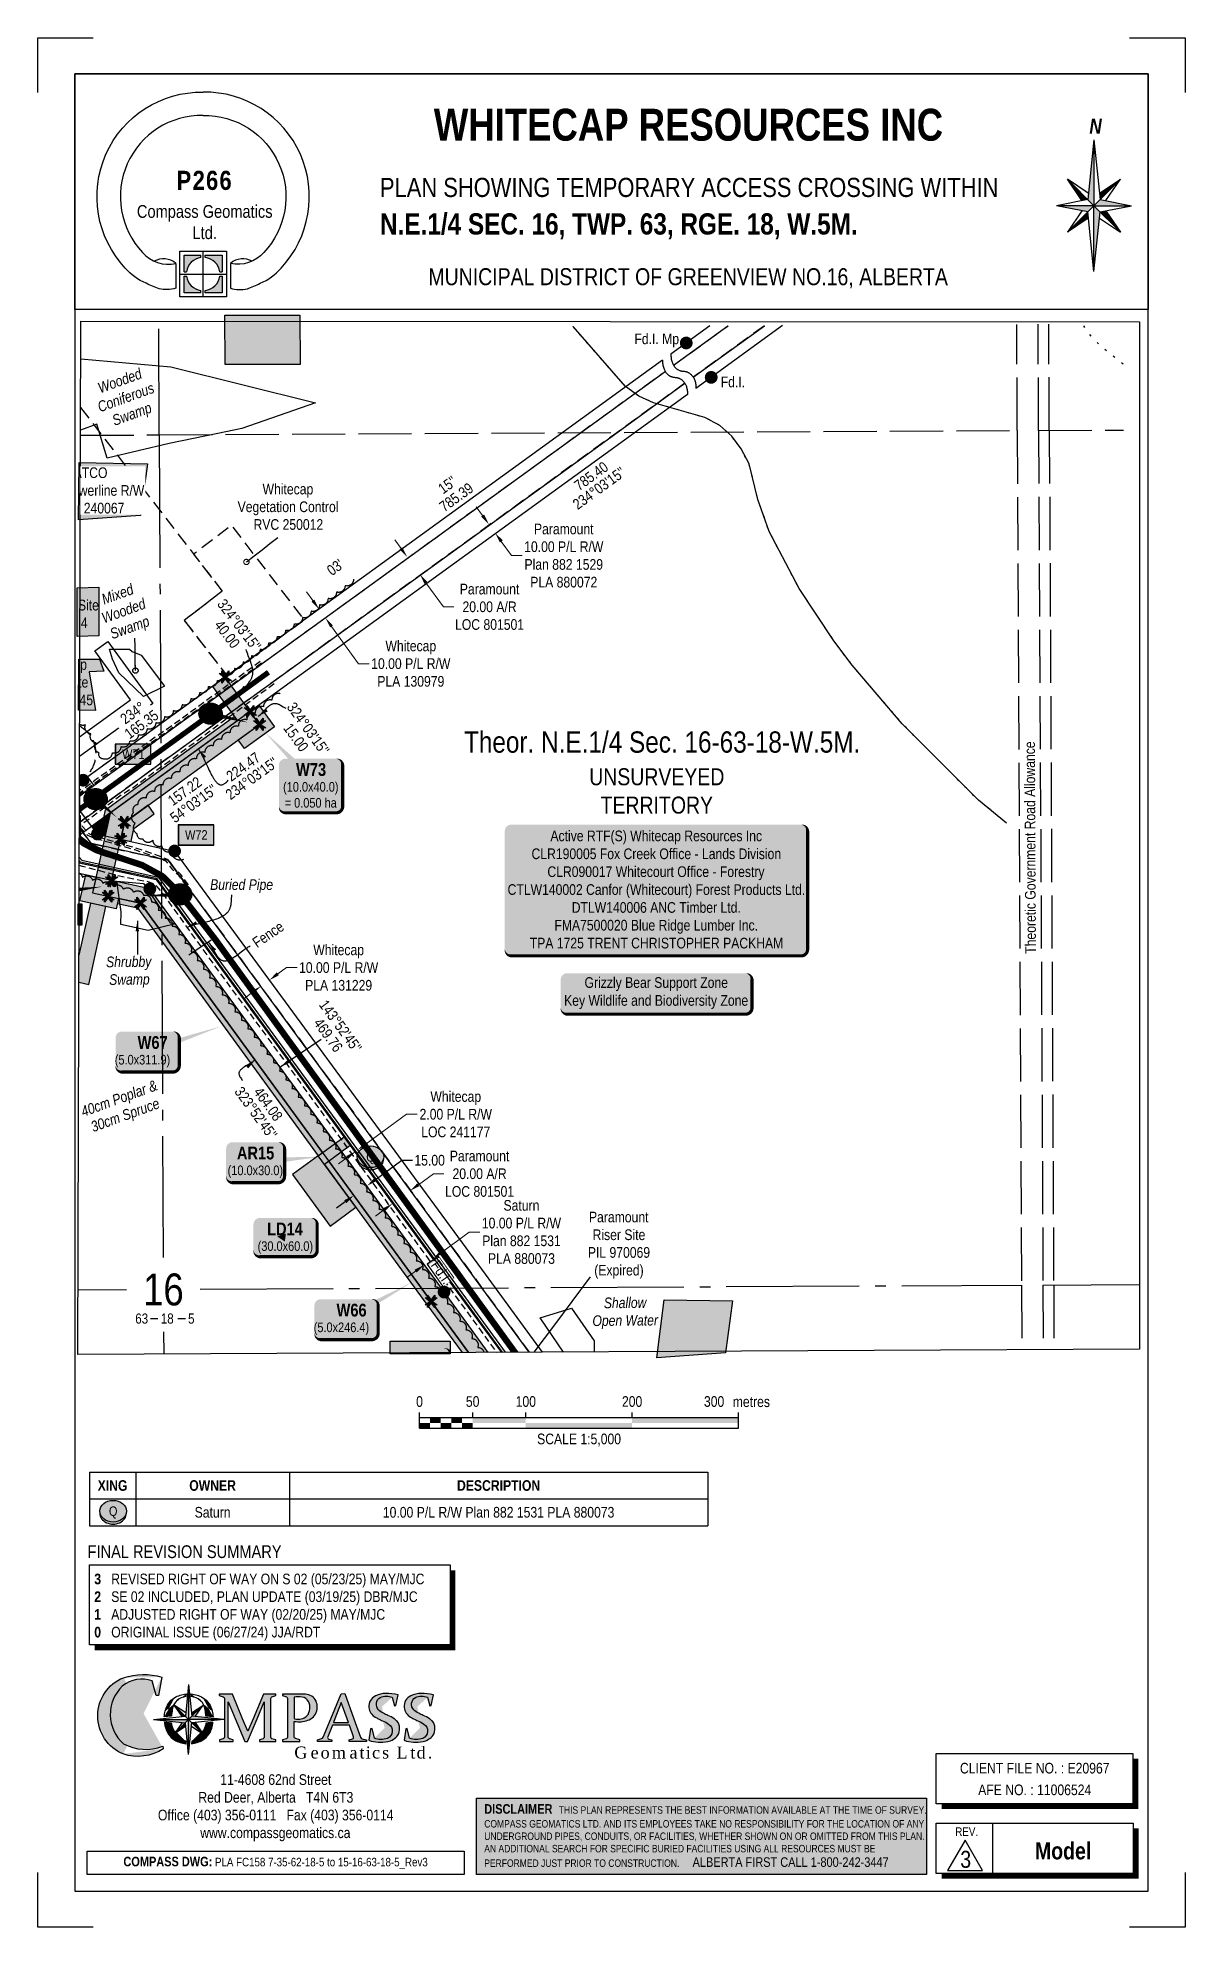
# Paper-space layout 'XING 22' of a CAD drawing. Extents: x -2321 to -1242, y 0 to 1778.
# The model-space entities are those that its viewports show. They can reach past a viewport. Long polylines and large blocks are cut down to what shows.
import ezdxf
from ezdxf.enums import TextEntityAlignment as Align

# ---------------------------------------------------------------- set-up
doc = ezdxf.new("R2010")
doc.units = 0
doc.header["$LTSCALE"] = 5
doc.header["$PDSIZE"] = 0.5
for name, pattern in [('0', [1, 1, 0]), ('EZE', [3.75, 2.5, -1.25]), ('foc-ACCESSROAD', [3.75, 2.5, -1.25]), ('foc-QUARTERLINE', [33, 25, -3, 2, -3]), ('foc-TOPO', [1, 0.2, -0.8]), ('foc-TRAV', [1.875, 1.25, -0.625]), ('foc-UNSURVEYED', [12.5, 10, -2.5]), ('foc-WHEELTRACKS', [2, 0.4, -1.6]), ('UG_PIPE', [1.875, 1.25, -0.625])]:
    doc.linetypes.add(name, pattern=pattern)
doc.layers.get('Defpoints').update_dxf_attribs({"color": 9})
for name, color, linetype in [('10', 1, 'Continuous'), ('9', 3, 'Continuous'), ('AS-FENCE', 48, 'foc-FENCE'), ('AS-PIPE-AG', 44, 'Continuous'), ('AS-PIPE-UG', 44, 'UG_PIPE'), ('AS-PIPE-UG-T', 44, 'Continuous'), ('AS-ROADS', 254, 'Continuous'), ('AS-UNDERLAY-H', 141, 'Continuous'), ('AS-WILDLIFE-BLOCK', 131, 'Continuous'), ('C-RW', 13, 'Continuous'), ('C-SYMBOL', 7, 'Continuous'), ('C-VCE', 13, 'EZE'), ('C-WS', 13, 'foc-ACCESSROAD'), ('CG-BORDER', 2, 'Continuous'), ('CG-LOGO', 7, 'Continuous'), ('CG-NORTH', 7, 'Continuous'), ('CG-NOTES', 7, 'Continuous'), ('F-AR', 190, 'foc-ACCESSROAD'), ('F-RW', 190, 'Continuous'), ('L-2', 7, 'Continuous'), ('L-BD', 7, 'Continuous'), ('L-MON', 1, 'Continuous'), ('L-MON-T', 1, 'Continuous'), ('L-QSEC', 8, 'foc-QUARTERLINE'), ('L-ROAD-T', 7, 'Continuous'), ('L-SECLBL', 7, 'Continuous'), ('L-UNS-T', 3, 'Continuous'), ('L-USEC', 7, 'foc-UNSURVEYED'), ('P-ELEVATION', 7, 'Continuous'), ('P-PROPOSED', 10, 'Continuous'), ('P-PROPOSED-H', 21, 'Continuous'), ('P-TEMP-BLOCKS', 250, 'Continuous'), ('P-TEMP-H', 41, 'Continuous'), ('P-TEMP_ACCESS ROAD', 46, 'Continuous'), ('P-TEMP_LOG DECK', 46, 'Continuous'), ('P-TEMP_WORKSPACE', 46, 'Continuous'), ('P-TRAV', 4, 'foc-TRAV'), ('P-TXT', 4, 'Continuous'), ('P-WORKAREA', 113, 'Continuous'), ('P-WORKAREA-H', 111, 'Continuous'), ('S-1', 1, 'Continuous'), ('S-2', 2, 'Continuous'), ('T-BUSH', 110, '0'), ('T-BUSH-T', 110, 'Continuous'), ('T-GENERAL', 48, 'foc-TOPO'), ('T-WATER-P3', 160, 'foc-WHEELTRACKS'), ('WETLAND', 143, 'Continuous'), ('WETLAND-T', 146, 'Continuous')]:
    doc.layers.add(name, color=color, linetype=linetype)
for name, color, linetype, lineweight in [('C-RW-T', 13, 'Continuous', 9), ('C-VCE-T', 13, 'Continuous', 9), ('C-WS-T', 13, 'Continuous', 9), ('F-AR-T', 190, 'Continuous', 9), ('F-EZE-T', 190, 'Continuous', 9), ('F-RW-T', 190, 'Continuous', 9), ('F-WS-T', 190, 'Continuous', 9)]:
    doc.layers.add(name, color=color, linetype=linetype, lineweight=lineweight)
doc.styles.add('175L', font='ARIALN.TTF', dxfattribs={"height": 20})
doc.styles.add('80', font='ARIALN.TTF', dxfattribs={"height": 10})
doc.styles.add('80CG', font='ARIALN.TTF', dxfattribs={"height": 10})
doc.styles.add('80L', font='ARIALN.TTF', dxfattribs={"height": 10})
doc.styles.add('80LS', font='ARIALNI.TTF', dxfattribs={"height": 10})
doc.styles.add('BOLD', font='ARIALNB.TTF')
doc.styles.add('foc-LtypeFont', font='ARIALN.TTF', dxfattribs={"height": 7.35})
doc.styles.add('SIMPLEX', font='ARIALN.TTF')
doc.styles.get("Standard").update_dxf_attribs({"font": 'ARIALN.TTF'})
doc.linetypes.add('foc-FENCE', pattern='A,10,-1,["X",foc-LtypeFont,S=0.2,R=0,X=-0.625,Y=-0.75],-1.24', length=12.24)
doc.linetypes.add('foc-TOPO-flowdirection-NOLINE', pattern='A,0,[">",foc-LtypeFont,S=0.3,R=0,X=0,Y=-0.945],-20,[">",foc-LtypeFont,S=0.3,R=0,X=0,Y=-0.945],0', length=20)
doc.dimstyles.new('Compass 5 000', dxfattribs={"dimscale": 5, "dimtxt": 9, "dimasz": 2, "dimexe": 0.2, "dimexo": 0.0625, "dimgap": 0.5, "dimtad": 0, "dimtih": 1, "dimtoh": 1, "dimzin": 0, "dimdsep": 46, "dimtxsty": '80CG', "dimcen": 0.1, "dimse1": 1, "dimse2": 1, "dimclrd": 256, "dimclrt": 256, "dimaunit": 1, "dimadec": 4, "dimazin": 0, "dimtfac": 0.06, "dimtofl": 0, "dimtmove": 0, "dimatfit": 1, "dimfxl": 0.2, "dimtolj": 1, "dimtzin": 0, "dimlwd": -1, "dimarcsym": 0})

psp = doc.layouts.new('XING 22')

# ---------------------------------------------------------------- texts
at = {"insert": (-2076.3, 1711.2), "char_height": 9, "attachment_point": 1, "style": '80L'}
psp.add_mtext_dynamic_manual_height_columns('\\pi127.65;{\\fArial Narrow|b1|i0|c0|p34;\\H3.3333x;\\C14;WHITECAP RESOURCES INC}\\P\\pi366.3;\\P\\pi76.969;{\\H2x;PLAN SHOWING TEMPORARY ACCESS CROSSING WITHIN\\P\\pi365.98;\\H0.11111x; \\P\\pi143.18;\\fArial Narrow|b1|i0|c0|p34;\\H9.9999x;N.E.1/4 SEC. 16, TWP. 63, RGE. 18, W.5M.}\\P\\pi366.3;\\P\\pi365.98;{\\H0.22222x; \\P\\pi122.54;\\H8.0001x;MUNICIPAL DISTRICT OF GREENVIEW NO.16, ALBERTA}', width=732.59, gutter_width=45, heights=[0], dxfattribs=at)
at = {"layer": 'CG-NOTES', "attachment_point": 1, "style": '80'}
for s, insert, char_height, width in [('\\pi77.332;11-4608 62nd Street\\P\\pi56.725;Red Deer, Alberta   T4N 6T3\\P\\pi18.673;Office (403) 356-0111   Fax (403) 356-0114\\P\\pi58.505;www.compassgeomatics.ca', (-2226.9, 143.9), 10, 257.83), ('\\pi32.506;{\\fArial Narrow|b1|i0|c0|p34;\\H1.125x;\\C14;COMPASS DWG:} PLA FC158 7-35-62-18-5 to 15-16-63-18-5_Rev3', (-2273.2, 66.3), 8, 350.451)]:
    psp.add_mtext(s, dxfattribs=dict(at, insert=insert, char_height=char_height, width=width))
at = {"layer": 'L-MON-T', "linetype": 'Continuous', "insert": (-1943.7, 628.4), "char_height": 10, "attachment_point": 1, "rotation": 304.9786, "style": '80L'}
psp.add_mtext_dynamic_manual_height_columns('Fd.I.', width=22.044, gutter_width=50, heights=[0], dxfattribs=at)

msp = doc.modelspace()

# ---------------------------------------------------------------- texts
at = {"layer": 'AS-PIPE-UG-T', "insert": (522073.905, 6034114.793), "char_height": 9.99481, "attachment_point": 1, "style": '80L'}
msp.add_mtext_dynamic_manual_height_columns('\\pi0.29882;{\\fArial Narrow|b0|i1|c0|p34;Buried Pipe}', width=59.00527, gutter_width=49.974, heights=[0], dxfattribs=at)
at = {"layer": 'C-SYMBOL', "color": 3, "style": '175L'}
msp.add_text('Theor. N.E.1/4 Sec. 16-63-18-W.5M.', height=19.98963, dxfattribs=at).set_placement((522499.455, 6034227.992), align=Align.BOTTOM_CENTER)
at = {"layer": 'C-VCE-T', "insert": (522100.006, 6034487.047), "char_height": 9.99481, "width": 94.10984, "attachment_point": 1, "style": '80L'}
msp.add_mtext('\\pi23.503;Whitecap\\P\\pi0.077245;Vegetation Control\\P\\pi15.022;RVC 250012', dxfattribs=at)
at = {"layer": 'C-WS-T', "char_height": 9.99481, "attachment_point": 1, "style": '80L'}
for s, insert, width in [('\\pi18.881;Whitecap\\P\\pi0.32268;Compressor Site\\P\\pi11.309;MLL 230194', (521883.996, 6034394.514), 84.86497), ('\\pi19.977;Whitecap\\P\\pi19.404;Riser Site\\P\\pi14.918;PIL 130545', (521890.567, 6034321.975), 87.05798)]:
    msp.add_mtext(s, dxfattribs=dict(at, insert=insert, width=width))
at = {"layer": 'L-BD', "linetype": 'Continuous', "style": '80L'}
for s, height, rotation, p in [("234°03'15''", 9.99481, 35.9458, (522440.081, 6034482.924)), ('785.40', 9.9948, 35.9458, (522432.627, 6034494.263)), ('785.39', 9.9948, 35.9455, (522305.783, 6034474.376)), ("15''", 9.9948, 35.9455, (522297.422, 6034485.907)), ("324°03'15''", 9.99481, 307.6092, (522101.554, 6034354.222)), ('40.00', 9.9948, 307.6092, (522090.271, 6034345.531)), ("324°03'15''", 9.99481, 305.9455, (522166.53, 6034256.702)), ('15.00', 9.9948, 305.9455, (522155, 6034248.341)), ('157.22', 9.9948, 35.9373, (522050.297, 6034197.757)), ("54°03'15''", 9.9948, 35.9373, (522058.656, 6034186.225)), ("143°52'45''", 9.99481, 306.1212, (522196.843, 6033976.626)), ('469.76', 9.9948, 306.1212, (522185.338, 6033968.23)), ("323°52'45''", 9.99481, 306.1212, (522117.317, 6033894.939)), ('464.08', 9.9948, 306.1212, (522128.821, 6033903.335))]:
    msp.add_text(s, height=height, rotation=rotation, dxfattribs=at).set_placement(p, align=Align.MIDDLE)
at = {"layer": 'L-BD', "linetype": 'Continuous', "insert": (522081.836, 6034209.862), "char_height": 9.99481, "width": 49.98855, "attachment_point": 1, "rotation": 35.9455, "line_spacing_factor": 0.815606, "style": '80L'}
msp.add_mtext('\\pi7.9158;224.47\\P\\pi-2.7846;234°03\'15"', dxfattribs=at)
at = {"layer": 'L-MON-T', "linetype": 'Continuous', "char_height": 9.9948, "attachment_point": 1, "style": '80L'}
for s, width, insert in [('Fd.I. Mp', 41.63365, (522473.377, 6034628.408)), ('Fd.I.', 22.03263, (522554.574, 6034587.865))]:
    msp.add_mtext_dynamic_manual_height_columns(s, width=width, gutter_width=49.974, heights=[0], dxfattribs=dict(at, insert=insert))
at = {"layer": 'L-ROAD-T', "style": '80L'}
msp.add_text('Theoretic Government Road Allowance', height=9.99481, rotation=90.270788, dxfattribs=at).set_placement((522845.637, 6034144.657), align=Align.MIDDLE_CENTER)
at = {"layer": 'L-UNS-T', "color": 3, "insert": (522494.428, 6034197.87), "char_height": 15.9917, "attachment_point": 5, "style": '80L'}
msp.add_mtext_dynamic_manual_height_columns('UNSURVEYED TERRITORY', width=126.3482, gutter_width=47.475, heights=[0], dxfattribs=at)
at = {"layer": 'T-BUSH-T', "insert": (521986.79, 6033913.391), "char_height": 9.99481, "width": 75.02008, "attachment_point": 2, "rotation": 20, "style": '80LS'}
msp.add_mtext('40cm Poplar & 30cm Spruce', dxfattribs=at)
at = {"layer": 'T-GENERAL', "linetype": 'Continuous', "insert": (522112.772, 6034058.121), "char_height": 9.9948, "attachment_point": 1, "rotation": 34.198661, "style": '80L'}
msp.add_mtext_dynamic_manual_height_columns('Fence', width=31.42749, gutter_width=49.974, heights=[0], dxfattribs=at)
at = {"layer": 'WETLAND-T', "char_height": 9.99486, "attachment_point": 2, "rotation": 20, "style": '80LS'}
for s, insert, width in [('Wooded Coniferous Swamp', (521987.448, 6034588.738), 95.31015), ('Mixed \\PWooded Swamp', (521985.354, 6034387.886), 43.30418)]:
    msp.add_mtext(s, dxfattribs=dict(at, insert=insert, width=width))
at = {"layer": 'WETLAND-T', "char_height": 9.98668, "attachment_point": 1, "rotation": 0.56433, "style": '80L'}
for s, insert in [('\\pi28.916;{\\fArial Narrow|b0|i1|c0|p34;Shrubby\\P\\pi31.62;Swamp}', (521947.318, 6034041.772)), ('\\pi30.227;{\\fArial Narrow|b0|i1|c0|p34;Shallow\\P\\pi19.348;Open Water}', (522414.31, 6033720.875))]:
    msp.add_mtext_dynamic_manual_height_columns(s, width=100.32608, gutter_width=49.974, heights=[0], dxfattribs=dict(at, insert=insert))

# ---------------------------------------------------------------- blocks, each defined once
blk = doc.blocks.new('cg-north')
at = {"linetype": 'Continuous'}
for points in [[(-0.3, 62), (-6.2, 6), (-0.3, 0.1)], [(-25.2, 25), (-11.6, 4.9), (-6.2, 6)], [(24.6, 25), (5, 11.8), (5.6, 6)], [(-0.3, 0.1), (-35.5, 0.1), (-6.2, -5.8)], [(5.6, 6), (-0.3, 0.1), (34.9, 0.1)], [(5.6, -5.8), (-0.3, 0.1), (-0.3, -61.7)], [(-5.6, -11.5), (-6.2, -5.8), (-25.2, -24.8)], [(11, -4.7), (5.6, -5.8), (24.6, -24.8)]]:
    blk.add_hatch(color=14, dxfattribs=at).paths.add_polyline_path(points)
at = {"color": 14, "linetype": 'Continuous'}
for p, q in [((-0.3, 62), (-6.2, 6)), ((-0.3, 62), (-0.3, 0.1)), ((-0.3, 62), (5.6, 6)), ((-0.3, 0.1), (-25.2, 25)), ((-11.6, 4.9), (-25.2, 25)), ((-5.6, 11.8), (-25.2, 25)), ((-0.3, 0.1), (24.6, 25)), ((5, 11.8), (24.6, 25)), ((11, 4.9), (24.6, 25)), ((-6.2, 6), (-35.5, 0.1)), ((-0.3, 0.1), (-35.5, 0.1)), ((-6.2, -5.8), (-35.5, 0.1)), ((-0.3, 0.1), (-25.2, -24.8)), ((-0.3, 0.1), (24.6, -24.8)), ((-0.3, -61.7), (-0.3, 0.1)), ((-0.3, 0.1), (34.9, 0.1)), ((5.6, 6), (34.9, 0.1)), ((5.6, -5.8), (34.9, 0.1)), ((-11.6, -4.7), (-25.2, -24.8)), ((-5.6, -11.5), (-25.2, -24.8)), ((-0.3, -61.7), (-6.2, -5.8)), ((-0.3, -61.7), (5.6, -5.8)), ((5, -11.5), (24.6, -24.8)), ((10.9, -4.5), (11, -4.7)), ((11, -4.7), (24.6, -24.8))]:
    blk.add_line(p, q, dxfattribs=at)
at = {"color": 14, "linetype": 'Continuous', "insert": (-10.2, 82), "char_height": 14, "width": 22.782, "attachment_point": 1, "style": '80CG'}
blk.add_mtext('\\pi5.6372;{\\fArial Narrow|b1|i1|c0|p34;N}', dxfattribs=at)
blk = doc.blocks.new('*U59')
at = {"layer": 'Defpoints'}
for p, q in [((0, 1778), (52.2, 1778)), ((0, 1726.5), (0, 1778)), ((1027.2, 1778), (1079.5, 1778)), ((1079.5, 1778), (1079.5, 1726.5)), ((0, 0), (0, 51.5)), ((1079.5, 51.5), (1079.5, 0)), ((52.2, 0), (0, 0)), ((1079.5, 0), (1027.2, 0))]:
    blk.add_line(p, q, dxfattribs=at)
at = {"layer": 'S-1'}
for p, q in [((0, 1778), (0, 1778)), ((1079.5, 1778), (1079.5, 1778)), ((0, 0), (0, 0)), ((1079.5, 0), (1079.5, 0))]:
    blk.add_line(p, q, dxfattribs=at)
at = {"layer": 'S-2'}
blk.add_lwpolyline([(34.7, 34), (1044.7, 34), (1044.7, 1744), (34.7, 1744)], close=True, dxfattribs=at)
at = {"style": '80', "flags": 1}
blk.add_attdef('PAGENUMBER', (52.2, 51.5), '', height=10, rotation=90, dxfattribs=at)
blk = doc.blocks.new('c_logo')
h = blk.add_hatch(color=256)
edge = h.paths.add_edge_path()
edge.add_arc((-141.8, -18.9), 63, 74.1661, 107.5113, ccw=False)
edge.add_line((-124.6, 41.7), (-127.8, 24.4))
edge.add_line((-127.8, 24.4), (-129.9, 24.3))
edge.add_line((-129.9, 24.3), (-133.7, 38))
edge.add_arc((-143.5, 10.5), 29.1, 70.3832, 129.1598)
edge.add_arc((-136.2, 6.6), 36.9, 134.0613, 228.3206)
edge.add_arc((-139.8, 16.8), 43.2, 241.0325, 291.7344)
edge.add_line((-123.8, -23.3), (-123.3, -25.7))
edge.add_arc((-147.3, 10.4), 43.4, 251.5179, 303.5841, ccw=False)
edge.add_arc((-146.1, 5.2), 38.8, 112.1026, 247.4698, ccw=False)
h = blk.add_hatch(color=256)
edge = h.paths.add_edge_path()
edge.add_arc((-89, 1.8), 33.4, 166.6682, 175.6601, ccw=False)
edge.add_arc((-102.3, 5.6), 19.6, 121.6531, 168.6953, ccw=False)
edge.add_arc((-99.6, 0.9), 25, 95.0736, 121.1383, ccw=False)
edge.add_line((-101.8, 25.8), (-102.1, 23.3))
edge.add_arc((-99.9, 6.4), 17.1, 97.444, 127.0912)
edge.add_arc((-98.7, 8.4), 16.4, 134.7148, 171.0442)
edge.add_arc((-73.8, 3.2), 41.8, 169.3159, 177.5034)
edge.add_line((-115.5, 5), (-122.3, 4.3))
at = {"linetype": 'Continuous'}
for points in [[(-99.4, 34.7), (-102.5, 4.9), (-99.4, 1.7)], [(-99.4, 1.7), (-132.4, 1.7), (-102.5, -1.4)], [(-112.7, 15), (-105.6, 4.5), (-102.5, 4.9)], [(-96.3, 4.9), (-99.4, 1.7), (-66.4, 1.7)], [(-96.3, -1.4), (-99.4, 1.7), (-99.4, -31.3)], [(-86.1, 15), (-96.6, 7.9), (-96.3, 4.9)], [(-102.2, -4.5), (-102.5, -1.4), (-112.7, -11.6)], [(-93.2, -1.1), (-96.3, -1.4), (-86.1, -11.6)]]:
    blk.add_hatch(color=14, dxfattribs=at).paths.add_polyline_path(points)
h = blk.add_hatch(color=256)
edge = h.paths.add_edge_path()
edge.add_arc((-99.1, 0.9), 25, 58.8617, 85.0803, ccw=False)
edge.add_arc((-96.4, 5.6), 19.6, 11.3047, 58.3469, ccw=False)
edge.add_arc((-109.7, 1.8), 33.4, 4.3278, 13.3318, ccw=False)
edge.add_line((-76.4, 4.3), (-83.2, 5))
edge.add_arc((-124.9, 3.2), 41.8, 2.487, 10.6841)
edge.add_arc((-100.1, 8.4), 16.4, 8.9558, 45.2852)
edge.add_arc((-98.8, 6.4), 17.1, 52.9088, 82.7833)
edge.add_line((-96.7, 23.3), (-97, 25.8))
h = blk.add_hatch(color=256)
edge = h.paths.add_edge_path()
edge.add_line((-48.6, 2.5), (-58.3, 25.6))
edge.add_line((-58.3, 25.6), (-70.6, 25.6))
edge.add_line((-70.6, 25.6), (-70.6, 24.2))
edge.add_line((-70.6, 24.2), (-66.8, 23))
edge.add_arc((-67.2, 21.6), 1.5, 0, 72.6157, ccw=False)
edge.add_line((-65.7, 21.6), (-65.7, 2.5))
edge.add_line((-65.7, 2.5), (-65.7, -14.9))
edge.add_arc((-67.2, -14.9), 1.5, -73.424, 0, ccw=False)
edge.add_line((-66.8, -16.3), (-70.5, -17.4))
edge.add_line((-70.5, -17.4), (-70.5, -18.9))
edge.add_line((-70.5, -18.9), (-57.6, -18.9))
edge.add_line((-57.6, -18.9), (-57.6, -17.5))
edge.add_line((-57.6, -17.5), (-61.1, -16.4))
edge.add_arc((-60.6, -15), 1.5, 180, 252.4646, ccw=False)
edge.add_line((-62.1, -15), (-62.1, 2.5))
edge.add_line((-62.1, 2.5), (-62.1, 18.4))
edge.add_line((-62.1, 18.4), (-46.4, -18.9))
edge.add_line((-46.4, -18.9), (-44.1, -18.9))
edge.add_line((-44.1, -18.9), (-35, 2.5))
edge.add_line((-35, 2.5), (-28.3, 18.3))
edge.add_line((-28.3, 18.3), (-28.3, 2.5))
edge.add_line((-28.3, 2.5), (-28.3, -15))
edge.add_arc((-29.8, -15), 1.5, -73.424, 0, ccw=False)
edge.add_line((-29.4, -16.4), (-32.7, -17.4))
edge.add_line((-32.7, -17.4), (-32.7, -18.9))
edge.add_line((-32.7, -18.9), (-17.3, -18.9))
edge.add_line((-17.3, -18.9), (-17.3, -17.5))
edge.add_line((-17.3, -17.5), (-21, -16.3))
edge.add_arc((-20.5, -14.9), 1.5, 180, 252.4646, ccw=False)
edge.add_line((-22, -14.9), (-22, 2.5))
edge.add_line((-22, 2.5), (-22, 21.7))
edge.add_arc((-20.5, 21.7), 1.5, 107.3843, 180, ccw=False)
edge.add_line((-21, 23.1), (-17.4, 24.2))
edge.add_line((-17.4, 24.2), (-17.4, 25.6))
edge.add_line((-17.4, 25.6), (-29.1, 25.6))
edge.add_line((-29.1, 25.6), (-38.8, 2.5))
edge.add_line((-38.8, 2.5), (-43.7, -9.1))
edge.add_line((-43.7, -9.1), (-48.6, 2.5))
h = blk.add_hatch(color=256)
h.paths.add_polyline_path([(7.6, 25.6), (-11.1, 25.6), (-11.1, 24.2), (-7.3, 23, -0.326805), (-6.3, 21.6), (-6.3, -14.9, -0.331803), (-7.4, -16.3), (-11.1, -17.4), (-11.1, -18.9), (5.3, -18.9), (5.3, -17.5), (1, -16.2, -0.327162), (0, -14.7), (0, 0, 0.135693), (12.6, 1, 0.518306), (18.8, 21.8, 0.201798)])
h.paths.add_polyline_path([(0, 22.9, -0.05909), (7.3, 22.8, -0.236459), (13.3, 18.7, -0.297964), (11.9, 5.1, -0.269959), (0.5, 2.5, -0.011455), (0, 2.6)], flags=16)
h = blk.add_hatch(color=256)
h.paths.add_polyline_path([(47.4, 26.1), (44.1, 25.8), (34.4, 2.5), (27.1, -15, -0.225541), (25.7, -16.2), (21.8, -17.4), (21.8, -18.9), (34.7, -18.9), (35.3, -18.9), (35.3, -17.5), (32.4, -16.6, -0.43446), (31.4, -14.6), (35.8, -3.6), (51.8, -3.6), (55.7, -14.5, -0.430441), (54.7, -16.5), (51.5, -17.4), (51.5, -18.9), (67.8, -18.9), (67.8, -17.5), (63.9, -16.3, -0.232291), (62.4, -14.9), (56.1, 2.5)])
h.paths.add_polyline_path([(44.1, 17.7), (49.6, 2.5), (50.9, -1.1), (36.8, -1.1), (38.2, 2.5)], flags=16)
h = blk.add_hatch(color=256)
edge = h.paths.add_edge_path()
edge.add_arc((103.3, 50.8), 54.1, 243.1997, 248.1345)
edge.add_arc((69.9, -30.2), 33.5, 55.7647, 66.7239, ccw=False)
edge.add_arc((84.5, -9), 7.7, -65.6478, 57.1428, ccw=False)
edge.add_arc((81.8, 0.7), 17.7, 248.3428, 289.4425, ccw=False)
edge.add_line((75.3, -15.8), (73.1, -6.7))
edge.add_line((73.1, -6.7), (71.7, -6.9))
edge.add_line((71.7, -6.9), (70.1, -17.8))
edge.add_arc((81.2, 14.2), 33.9, 250.8905, 281.4155)
edge.add_arc((84.6, -3.1), 16.2, 281.7683, 321.9948)
edge.add_arc((87.3, -7), 11.8, 328.8789, 398.35)
edge.add_arc((79.7, -17.6), 24.7, 46.7096, 54.4302)
edge.add_arc((79.7, -17.6), 24.7, 54.4302, 70.3091)
edge.add_arc((139.4, 119.6), 125, 243.6166, 245.7228, ccw=False)
edge.add_arc((89.5, 20.6), 14.2, 223.2297, 246.3738, ccw=False)
edge.add_arc((84.7, 16.1), 7.62, 121.2723, 223.353, ccw=False)
edge.add_arc((86.6, 7.5), 16.2, 69.6826, 111.1397, ccw=False)
edge.add_line((92.2, 22.7), (94.3, 14.7))
edge.add_line((94.3, 14.7), (95.6, 14.9))
edge.add_line((95.6, 14.9), (97.6, 24.9))
edge.add_arc((87.2, -14.4), 40.7, 75.2956, 91.6843)
edge.add_arc((86, 5.6), 20.7, 89.7518, 117.221)
edge.add_arc((80.5, 14.4), 10.4, 112.8657, 186.9967)
edge.add_arc((81.9, 14.2), 11.8, 185.0082, 240.0685)
edge.add_arc((103.3, 50.8), 54.1, 239.829, 243.1997)
h = blk.add_hatch(color=256)
edge = h.paths.add_edge_path()
edge.add_arc((136.5, 50.8), 54.1, 243.1997, 248.1345)
edge.add_arc((103.1, -30.2), 33.5, 55.7647, 66.7239, ccw=False)
edge.add_arc((117.7, -9), 7.7, -65.6478, 57.1428, ccw=False)
edge.add_arc((115, 0.7), 17.7, 248.3428, 289.4425, ccw=False)
edge.add_line((108.5, -15.8), (106.3, -6.7))
edge.add_line((106.3, -6.7), (104.8, -6.9))
edge.add_line((104.8, -6.9), (103.3, -17.8))
edge.add_arc((114.4, 14.2), 33.9, 250.8905, 281.4155)
edge.add_arc((117.8, -3.1), 16.2, 281.7683, 321.9948)
edge.add_arc((120.5, -7), 11.8, 328.8789, 398.35)
edge.add_arc((112.8, -17.6), 24.7, 46.7096, 54.4302)
edge.add_arc((112.8, -17.6), 24.7, 54.4302, 70.3091)
edge.add_arc((172.5, 119.6), 125, 243.6166, 245.7228, ccw=False)
edge.add_arc((122.7, 20.6), 14.2, 223.2297, 246.3738, ccw=False)
edge.add_arc((117.9, 16.1), 7.62, 121.2723, 223.353, ccw=False)
edge.add_arc((119.8, 7.5), 16.2, 69.6826, 111.1397, ccw=False)
edge.add_line((125.4, 22.7), (127.5, 14.7))
edge.add_line((127.5, 14.7), (128.8, 14.9))
edge.add_line((128.8, 14.9), (130.8, 24.9))
edge.add_arc((120.4, -14.4), 40.7, 75.2956, 91.6843)
edge.add_arc((119.2, 5.6), 20.7, 89.7518, 117.221)
edge.add_arc((113.7, 14.4), 10.4, 112.8657, 186.9967)
edge.add_arc((115.1, 14.2), 11.8, 185.0082, 240.0685)
edge.add_arc((136.5, 50.8), 54.1, 239.829, 243.1997)
h = blk.add_hatch(color=256)
edge = h.paths.add_edge_path()
edge.add_arc((-89, 3), 33.4, 186.7164, 193.3318)
edge.add_arc((-102.3, -0.8), 19.6, 191.3047, 238.3469)
edge.add_arc((-99.6, 3.9), 25, 238.8617, 264.5936)
edge.add_line((-102, -21), (-102.2, -18.5))
edge.add_arc((-99.9, -1.6), 17.1, 232.9088, 262.0641, ccw=False)
edge.add_arc((-98.7, -3.6), 16.4, 188.9558, 225.2852, ccw=False)
edge.add_arc((-73.8, 1.6), 41.8, 184.3813, 190.6841, ccw=False)
edge.add_line((-115.5, -1.6), (-122.2, -0.9))
h = blk.add_hatch(color=256)
edge = h.paths.add_edge_path()
edge.add_arc((-124.9, 1.6), 41.8, 349.3159, 355.6284, ccw=False)
edge.add_arc((-100.1, -3.6), 16.4, 314.7148, 351.0442, ccw=False)
edge.add_arc((-98.8, -1.6), 17.1, 277.7082, 307.0912, ccw=False)
edge.add_line((-96.5, -18.5), (-96.8, -21))
edge.add_arc((-99.1, 3.9), 25, 275.2524, 301.1383)
edge.add_arc((-96.4, -0.8), 19.6, 301.6531, 348.6953)
edge.add_arc((-109.7, 3), 33.4, 346.6682, 353.2958)
edge.add_line((-76.6, -0.9), (-83.3, -1.6))
at = {"color": 14, "linetype": 'Continuous'}
for p, q in [((-99.4, 34.7), (-102.5, 4.9)), ((-99.4, 34.7), (-99.4, 1.7)), ((-99.4, 34.7), (-96.3, 4.9)), ((-132.4, 1.7), (-102.5, 4.9)), ((-132.4, 1.7), (-102.5, -1.4)), ((-132.4, 1.7), (-99.4, 1.7)), ((-99.4, 1.7), (-112.7, 15)), ((-105.6, 4.5), (-112.7, 15)), ((-102.2, 7.9), (-112.7, 15)), ((-99.4, 1.7), (-112.7, -11.6)), ((-99.4, 1.7), (-86.1, 15)), ((-66.4, 1.7), (-99.4, 1.7)), ((-99.4, 1.7), (-86.1, -11.6)), ((-99.4, -31.3), (-99.4, 1.7)), ((-96.6, 7.9), (-86.1, 15)), ((-66.4, 1.7), (-96.3, 4.9)), ((-66.4, 1.7), (-96.3, -1.4)), ((-93.2, 4.5), (-86.1, 15)), ((-105.6, -1.1), (-112.7, -11.6)), ((-102.2, -4.5), (-112.7, -11.6)), ((-99.4, -31.3), (-102.5, -1.4)), ((-99.4, -31.3), (-96.3, -1.4)), ((-96.6, -4.5), (-86.1, -11.6)), ((-93.2, -1.1), (-86.1, -11.6))]:
    blk.add_line(p, q, dxfattribs=at)
at = {"flags": 128}
for points in [[(-160.8, 41.1, -0.146532), (-124.6, 41.7), (-127.8, 24.4), (-129.9, 24.3), (-133.7, 38, 0.262236), (-161.9, 33.1, 0.436158), (-160.8, -21, 0.22491), (-123.8, -23.3), (-123.3, -25.7, -0.231173), (-161, -30.7, -0.670499)], [(-122.3, 4.3, -0.039254), (-121.5, 9.5, -0.208192), (-112.6, 22.3, -0.114221), (-101.8, 25.8), (-102.1, 23.3, 0.130087), (-110.2, 20, 0.159858), (-114.8, 10.9, 0.03574), (-115.5, 5)], [(-97, 25.8, -0.114902), (-86.2, 22.3, -0.208192), (-77.2, 9.5, -0.039307), (-76.4, 4.3), (-83.2, 5, 0.035782), (-83.9, 10.9, 0.159858), (-88.5, 20, 0.131095), (-96.7, 23.3)], [(-48.6, 2.5), (-58.3, 25.6), (-70.6, 25.6), (-70.6, 24.2), (-66.8, 23, -0.327892), (-65.7, 21.6), (-65.7, 2.5), (-65.7, -14.9, -0.331803), (-66.8, -16.3), (-70.5, -17.4), (-70.5, -18.9), (-57.6, -18.9), (-57.6, -17.5), (-61.1, -16.4, -0.327162), (-62.1, -15), (-62.1, 2.5), (-62.1, 18.4), (-46.4, -18.9), (-44.1, -18.9), (-35, 2.5), (-28.3, 18.3), (-28.3, 2.5), (-28.3, -15, -0.331803), (-29.4, -16.4), (-32.7, -17.4), (-32.7, -18.9), (-17.3, -18.9), (-17.3, -17.5), (-21, -16.3, -0.327162), (-22, -14.9), (-22, 2.5), (-22, 21.7, -0.327892), (-21, 23.1), (-17.4, 24.2), (-17.4, 25.6), (-29.1, 25.6), (-38.8, 2.5), (-43.7, -9.1)], [(78.9, 2.5, 0.021535), (83.1, 0.5, -0.047855), (88.7, -2.5, -0.593701), (87.7, -16, -0.181278), (75.3, -15.8), (73.1, -6.7), (71.7, -6.9), (70.1, -17.8, 0.133984), (87.9, -19, 0.177346), (97.4, -13.1, 0.312763), (96.6, 0.4, 0.0337), (94, 2.5, 0.069396), (88, 5.6, -0.00919), (83.8, 7.6, -0.10133), (79.2, 10.9, -0.477408), (80.8, 22.6, -0.18289), (92.2, 22.7), (94.3, 14.7), (95.6, 14.9), (97.6, 24.9, 0.071631), (86.1, 26.3, 0.120434), (76.5, 24, 0.335231), (70.2, 13.1, 0.244978), (76.1, 4, 0.014709)], [(112.1, 2.5, 0.021535), (116.3, 0.5, -0.047855), (121.9, -2.5, -0.593701), (120.9, -16, -0.181278), (108.5, -15.8), (106.3, -6.7), (104.8, -6.9), (103.3, -17.8, 0.133984), (121.1, -19, 0.177346), (130.6, -13.1, 0.312763), (129.8, 0.4, 0.0337), (127.2, 2.5, 0.069396), (121.2, 5.6, -0.00919), (117, 7.6, -0.10133), (112.4, 10.9, -0.477408), (113.9, 22.6, -0.18289), (125.4, 22.7), (127.5, 14.7), (128.8, 14.9), (130.8, 24.9, 0.071631), (119.2, 26.3, 0.120434), (109.7, 24, 0.335231), (103.4, 13.1, 0.244978), (109.3, 4, 0.014709)], [(-122.2, -0.9, 0.028873), (-121.5, -4.7, 0.208192), (-112.6, -17.5, 0.11275), (-102, -21), (-102.2, -18.5, -0.127905), (-110.2, -15.2, -0.159858), (-114.8, -6.1, -0.027508), (-115.5, -1.6)], [(-83.3, -1.6, -0.02755), (-83.9, -6.1, -0.159858), (-88.5, -15.2, -0.128915), (-96.5, -18.5), (-96.8, -21, 0.113431), (-86.2, -17.5, 0.208192), (-77.2, -4.7, 0.028926), (-76.6, -0.9)]]:
    blk.add_lwpolyline(points, format="xyb", close=True, dxfattribs=at)
for points in [[(-11.1, -18.9), (5.3, -18.9), (5.3, -17.5), (1, -16.2, -0.327162), (0, -14.7), (0, 0, 0.135693), (12.6, 1, 0.518306), (18.8, 21.8, 0.201798), (7.6, 25.6), (-11.1, 25.6), (-11.1, 24.2), (-7.3, 23, -0.326805), (-6.3, 21.6), (-6.3, -14.9, -0.331803), (-7.4, -16.3), (-11.1, -17.4), (-11.1, -18.9), (1.8, -18.9)], [(0.5, 2.5, 0.269959), (11.9, 5.1, 0.297964), (13.3, 18.7, 0.236459), (7.3, 22.8, 0.05909), (0, 22.9), (0, 2.6, 0.011455), (0.5, 2.5, 0.011455)], [(34.7, -18.9), (21.8, -18.9), (21.8, -17.4), (25.7, -16.2, 0.225541), (27.1, -15), (34.4, 2.5), (44.1, 25.8), (47.4, 26.1), (56.1, 2.5), (62.4, -14.9, 0.232291), (63.9, -16.3), (67.8, -17.5), (67.8, -18.9), (51.5, -18.9), (51.5, -17.4), (54.7, -16.5, 0.430441), (55.7, -14.5), (51.8, -3.6), (35.8, -3.6), (31.4, -14.6, 0.43446), (32.4, -16.6), (35.3, -17.5), (35.3, -18.9), (21.8, -18.9)]]:
    blk.add_lwpolyline(points, format="xyb", dxfattribs=at)
blk.add_lwpolyline([(50.9, -1.1), (49.6, 2.5), (44.1, 17.7), (38.2, 2.5), (36.8, -1.1)], close=True, dxfattribs=at)
at = {"insert": (0, -23.7), "char_height": 11.25, "width": 132.416, "attachment_point": 1, "style": '80CG'}
blk.add_mtext('{\\fBook Antiqua|b0|i0|c0|p18;\\T1.25;Geomatics Ltd.}', dxfattribs=at)
blk = doc.blocks.new('STAMP')
at = {"linetype": 'Continuous'}
h = blk.add_hatch(color=256, dxfattribs=at)
h.dxf.hatch_style = 1
h.paths.add_polyline_path([(-3.5, -57.3), (-3.5, -55.2), (-19.4, -55.2), (-19.4, -70.8), (-17, -70.8, -0.341095)])
h.paths.add_polyline_path([(14.1, -70.8), (16.5, -70.8), (16.5, -55.2), (0.5, -55.2), (0.5, -57.3, -0.341095)])
h.paths.add_polyline_path([(0.5, -88.4), (0.5, -90.4), (16.5, -90.4), (16.5, -74.8), (14.1, -74.8, -0.341095)])
h.paths.add_polyline_path([(-17, -74.8), (-19.4, -74.8), (-19.4, -90.4), (-3.5, -90.4), (-3.5, -88.4, -0.341095)])
for p, q in [((-1.5, -94.4), (-1.5, -51.2)), ((-19.4, -70.8), (-17, -70.8)), ((-3.5, -57.3), (-3.5, -55.2)), ((0.5, -57.3), (0.5, -55.2)), ((14.1, -70.8), (16.5, -70.8)), ((-23.4, -72.8), (20.5, -72.8)), ((-19.4, -74.8), (-17, -74.8)), ((-3.5, -90.4), (-3.5, -88.4)), ((0.5, -90.4), (0.5, -88.4)), ((14.1, -74.8), (16.5, -74.8))]:
    blk.add_line(p, q, dxfattribs=at)
at = {"linetype": 'Continuous', "flags": 128}
for points in [[(-1.5, 76.4, 0.665153), (-58.4, -52.5, 0.284669), (-27.2, -62.8), (-27.2, -86.2, -0.121434), (-43, -86.6, -0.034119), (-55.1, -81.5, -0.115846), (-74.8, -67.2, -0.661414), (-1.5, 98.4, 0.661414)], [(-1.5, 76.4, -0.665153), (55.5, -52.5, -0.284669), (24.2, -62.8), (24.2, -86.2, 0.121434), (40.1, -86.6, 0.034119), (52.2, -81.5, 0.115846), (71.9, -67.2, 0.661414), (-1.5, 98.4, -0.661414)]]:
    blk.add_lwpolyline(points, format="xyb", dxfattribs=at)
at = {"linetype": 'Continuous'}
blk.add_lwpolyline([(20.5, -94.4), (-23.4, -94.4), (-23.4, -51.2), (20.5, -51.2)], close=True, dxfattribs=at)
for points in [[(-19.4, -70.8), (-19.4, -55.2), (-3.5, -55.2)], [(0.5, -55.2), (16.5, -55.2), (16.5, -70.8)], [(-3.5, -90.4), (-19.4, -90.4), (-19.4, -74.8)], [(16.5, -74.8), (16.5, -90.4), (0.5, -90.4)]]:
    blk.add_lwpolyline(points, dxfattribs=at)
for centre, radius, start, end in [((-38.8, -76.5), 18, 49.7767, 119.1818), ((-1.5, -72.8), 15.7, 97.3315, 172.6685), ((-1.5, -72.8), 15.7, 7.3315, 82.6685), ((35.9, -76.5), 18, 60.8182, 130.2233), ((-1.5, -72.8), 15.7, 187.3315, 262.6685), ((-1.5, -72.8), 15.7, 277.3315, 352.6685)]:
    blk.add_arc(centre, radius, start, end, dxfattribs=at)
at = {"linetype": 'Continuous', "attachment_point": 5, "style": '80CG'}
for s, width, insert, char_height in [('{\\fArial Narrow|b1|i0|c0|p34;\\T1.1;P266}', 51.54, (0, 15.2), 18), ('Compass Geomatics\\PLtd.', 127.184, (0, -24), 12)]:
    blk.add_mtext_dynamic_manual_height_columns(s, width=width, gutter_width=45, heights=[0], dxfattribs=dict(at, insert=insert, char_height=char_height))
blk = doc.blocks.new('*U760')
at = {"color": 0}
for p, q in [((-150, 0), (-150, 15)), ((-150, 10), (150.2, 10)), ((-150, 0), (150.2, 0)), ((-100, 10), (-100, 15)), ((-50, 10), (-50, 15)), ((50, 10), (50, 15)), ((150.2, 0), (150.2, 15))]:
    blk.add_line(p, q, dxfattribs=at)
for points in [[(-150, 5), (-140, 5), (-150, 0), (-140, 0)], [(-140, 10), (-130, 10), (-140, 5), (-130, 5)], [(-130, 5), (-120, 5), (-130, 0), (-120, 0)], [(-120, 10), (-110, 10), (-120, 5), (-110, 5)], [(-110, 5), (-100, 5), (-110, 0), (-100, 0)], [(-100, 10), (-50, 10), (-100, 5), (-50, 5)], [(-50, 5), (50, 5), (-50, 0), (50, 0)], [(50, 10), (150.2, 10), (50, 5), (150.2, 5)]]:
    blk.add_solid(points, dxfattribs=at)
at = {"color": 0, "style": '80'}
blk.add_text('metres', height=10, dxfattribs=at).set_placement((162.2, 20), align=Align.CENTER)
at = {"color": 0, "char_height": 10, "style": '80'}
for s, insert, attachment_point in [('0', (-150, 30.2), 2), ('50', (-100, 30.2), 2), ('100', (-50, 30.2), 2), ('200', (50, 30.2), 2), ('300', (136.7, 30.2), 3), ('SCALE 1:5,000', (0.1, -5), 2)]:
    blk.add_mtext(s, dxfattribs=dict(at, insert=insert, attachment_point=attachment_point))
blk = doc.blocks.new('FileNumbers')
at = {"layer": 'CG-NOTES', "flags": 128}
blk.add_lwpolyline([(0, -47.4), (0, 0), (185.1, 0), (185.1, -47.4)], close=True, dxfattribs=at)
at = {"layer": 'CG-NOTES', "const_width": 5, "flags": 128}
blk.add_lwpolyline([(187.6, -5), (187.6, -49.9), (5, -49.9)], dxfattribs=at)
at = {"layer": 'CG-NOTES', "char_height": 10, "attachment_point": 5, "style": '80'}
for s, width, insert in [('CLIENT FILE NO. : E20967', 184.776, (92.7, -13.9)), ('AFE NO. : 11006524', 184.866, (92.7, -34.3))]:
    blk.add_mtext_dynamic_manual_height_columns(s, width=width, gutter_width=45, heights=[0], dxfattribs=dict(at, insert=insert))
blk = doc.blocks.new('*U246')
at = {"layer": 'CG-NOTES'}
for p, q in [((-339.4, 0), (0, 0)), ((-339.4, -22.4), (-339.4, 0)), ((0, 0), (0, -22.4)), ((-339.4, -75.2), (-339.4, -22.4)), ((0, -22.4), (0, -75.2)), ((0, -75.2), (-339.4, -75.2))]:
    blk.add_line(p, q, dxfattribs=at)
at = {"layer": 'CG-NOTES', "const_width": 5, "flags": 128}
for points in [[(2.5, -22.5), (2.5, -5)], [(2.5, -22.5), (2.5, -77.7), (-334.4, -77.7)]]:
    blk.add_lwpolyline(points, dxfattribs=at)
at = {"insert": (-341.1, 18.5), "char_height": 12, "attachment_point": 1, "style": '80L'}
blk.add_mtext_dynamic_manual_height_columns('{\\C14;FINAL REVISION SUMMARY}', width=182.551, gutter_width=45, heights=[0], dxfattribs=at)
blk = doc.blocks.new('*U1022')
at = {"layer": 'CG-NOTES'}
blk.add_blockref('*U246', (339.4, 75.2), dxfattribs=at)
at = {"layer": 'CG-NOTES', "insert": (4.6, 4), "char_height": 10, "attachment_point": 7, "style": '80'}
blk.add_mtext_dynamic_manual_height_columns('{\\fArial Narrow|b1|i0|c0|p34;\\C14;3   }REVISED RIGHT OF WAY ON S 02 (05/23/25) MAY/MJC {\\fArial Narrow|b1|i0|c0|p34;\\C14;\\P2   }SE 02 INCLUDED, PLAN UPDATE (03/19/25) DBR/MJC {\\fArial Narrow|b1|i0|c0|p34;\\C14;\\P1   }ADJUSTED RIGHT OF WAY (02/20/25) MAY/MJC{\\fArial Narrow|b1|i0|c0|p34;\\C14; \\P0}   ORIGINAL ISSUE (06/27/24) JJA/RDT ', width=331.161, gutter_width=45, heights=[0], dxfattribs=at)
blk = doc.blocks.new('blk_rev_page')
blk.add_line((-56.6, 26), (-56.6, -21.3))
at = {"color": 5, "flags": 128}
blk.add_lwpolyline([(-82.4, 10.1), (-98.9, -18.5), (-65.9, -18.5)], close=True, dxfattribs=at)
at = {"layer": 'CG-NOTES', "flags": 128}
blk.add_lwpolyline([(-109.5, -21.3), (-109.5, 26), (75.9, 26), (75.9, -21.3)], close=True, dxfattribs=at)
at = {"layer": 'CG-NOTES', "const_width": 5, "flags": 128}
blk.add_lwpolyline([(78.4, 21), (78.4, -23.8), (-104.5, -23.8)], dxfattribs=at)
at = {"attachment_point": 1}
for s, width, insert, char_height, style in [('\\pi4.196;REV.', 28.288, (-95.7, 22), 8, '80L'), ('\\pi8.1519;{\\C14;3}', 24.893, (-95, 0), 16, '80')]:
    blk.add_mtext_dynamic_manual_height_columns(s, width=width, gutter_width=45, heights=[0], dxfattribs=dict(at, insert=insert, char_height=char_height, style=style))
at = {"layer": 'CG-NOTES', "linetype": 'Continuous', "insert": (9.9, -0.2), "char_height": 16, "attachment_point": 5, "style": '80CG'}
blk.add_mtext('{\\fArial Narrow|b1|i0|c0|p34;\\C14;Model}', dxfattribs=at)
blk = doc.blocks.new('DISCLAIMER2021')
at = {"layer": 'CG-NOTES'}
h = blk.add_hatch(color=254, dxfattribs=at)
h.dxf.hatch_style = 1
h.paths.add_polyline_path([(0, 0), (423.6, 0), (423.6, -72), (0, -72)])
blk.add_lwpolyline([(0, 0), (423.6, 0), (423.6, -72), (0, -72)], close=True, dxfattribs=at)
at = {"layer": 'CG-NOTES', "insert": (7.4, -5.7), "char_height": 7, "attachment_point": 1, "style": '80L'}
blk.add_mtext_dynamic_manual_height_columns('{\\fArial Narrow|b1|i0|c0|p34;\\H1.2857x;\\C7;DISCLAIMER\\fArial Narrow|b0|i0|c0|p34;\\H0.43212x;\\C256;    \\H1.7999x;\\C0;THIS PLAN REPRESENTS THE BEST INFORMATION AVAILABLE AT THE TIME OF SURVEY. COMPASS GEOMATICS LTD. AND ITS EMPLOYEES TAKE NO RESPONSIBILITY FOR THE LOCATION OF ANY UNDERGROUND PIPES, CONDUITS, OR FACILITIES, WHETHER SHOWN ON OR OMITTED FROM THIS PLAN. AN ADDITIONAL SEARCH FOR SPECIFIC BURIED FACILITIES USING ALL RESOURCES MUST BE PERFORMED JUST PRIOR TO CONSTRUCTION.\\fBook Antiqua|b0|i0|c0|p18;^I\\fArial Narrow|b0|i0|c0|p34;\\H1.2857x;\\C240;ALBERTA FIRST CALL 1-800-242-3447}', width=417.848, gutter_width=45, heights=[0], dxfattribs=at)
blk = doc.blocks.new('*T890')
at = {"layer": 'CG-NOTES', "color": 0, "lineweight": -2, "transparency": 16777216}
for q in [(581.7, 0), (0, -50.5)]:
    blk.add_line((0, 0), q, dxfattribs=at)
at = {"layer": 'CG-NOTES', "color": 0, "linetype": 'ByBlock', "lineweight": -2, "transparency": 16777216}
for p, q in [((43.6, 0), (43.6, -50.5)), ((188.2, 0), (188.2, -50.5)), ((581.7, 0), (581.7, -50.5)), ((0, -25), (581.7, -25)), ((0, -50.5), (581.7, -50.5))]:
    blk.add_line(p, q, dxfattribs=at)
at = {"layer": 'CG-NOTES', "color": 0, "linetype": 'Continuous', "transparency": 16777216, "char_height": 10, "attachment_point": 5}
for s, insert, width in [('{\\fArial Narrow|b1|i0|c0|p34;XING}', (21.8, -12.5), 40.591), ('{\\fArial Narrow|b1|i0|c0|p34;OWNER}', (115.9, -12.5), 141.63), ('{\\fArial Narrow|b1|i0|c0|p34;DESCRIPTION}', (385, -12.5), 390.528), ('Saturn', (115.9, -37.7), 141.63), ('10.00 P/L R/W Plan 882 1531 PLA 880073', (385, -37.7), 390.528)]:
    blk.add_mtext(s, dxfattribs=dict(at, insert=insert, width=width))
blk = doc.blocks.new('Well_proximity')
h = blk.add_hatch(color=191)
h.dxf.hatch_style = 1
edge = h.paths.add_edge_path()
edge.add_ellipse((0, 0), major_axis=(-12.5, 0), ratio=0.816297, start_angle=0, end_angle=360)
h = blk.add_hatch(color=250)
h.dxf.hatch_style = 1
edge = h.paths.add_edge_path()
edge.add_ellipse((0, -2), major_axis=(-12.5, 0), ratio=0.816297, start_angle=0, end_angle=180)
edge.add_line((12.5, -2), (12.5, 0))
edge.add_ellipse((0, 0), major_axis=(-12.5, 0), ratio=0.816297, start_angle=0, end_angle=180, ccw=False)
edge.add_line((-12.5, 0), (-12.5, -2))
at = {"color": 250}
blk.add_ellipse((0, 0), major_axis=(-12.5, 0), ratio=0.816297, dxfattribs=at)
blk.add_ellipse((0, -2), major_axis=(-12.5, 0), ratio=0.816297, start_param=0, end_param=3.141593, dxfattribs=at)
at = {"color": 250, "style": '80L'}
blk.add_attdef('CROSSING', text='', height=9, dxfattribs=at).set_placement((0.1, 0), align=Align.MIDDLE_CENTER)
blk = doc.blocks.new('L-SECLBL')
at = {"layer": '9', "color": 7}
for p, q in [((-5.1, -27.8), (-12.3, -27.8)), ((20.7, -27.8), (13.5, -27.8))]:
    blk.add_line(p, q, dxfattribs=at)
at = {"layer": '10', "color": 2, "style": 'SIMPLEX'}
blk.add_attdef('SEC', text='', height=30, dxfattribs=at).set_placement((0, 0), align=Align.MIDDLE)
at = {"layer": '10', "color": 5, "style": '80L'}
blk.add_attdef('TWP', text='', height=9.5, dxfattribs=at).set_placement((-14.4, -27.4), align=Align.MIDDLE_RIGHT)
blk.add_attdef('RGE', text='', height=9.5, dxfattribs=at).set_placement((3.6, -27.4), align=Align.MIDDLE_CENTER)
blk.add_attdef('MER', text='', height=9.5, dxfattribs=at).set_placement((23.2, -27.4), align=Align.MIDDLE_LEFT)
blk = doc.blocks.new('*D402')
at = {"layer": 'Defpoints', "color": 0, "transparency": 16777216}
for p in [(522168.1, 6033950.3), (522151.9, 6033938.5), (522262, 6033821.5)]:
    blk.add_point(p, dxfattribs=at)
at = {"layer": 'F-AR-T', "transparency": 16777216}
for p, q in [((522270.1, 6033827.4), (522284.2, 6033837.7)), ((522284.2, 6033837.7), (522294.2, 6033837.7)), ((522237.7, 6033803.8), (522229.7, 6033797.9))]:
    blk.add_line(p, q, dxfattribs=at)
for points in [[(522269.1, 6033828.7), (522271, 6033826), (522262, 6033821.5)], [(522236.8, 6033805.2), (522238.7, 6033802.5), (522245.8, 6033809.7)]]:
    blk.add_solid(points, dxfattribs=at)
at = {"layer": 'F-AR-T', "transparency": 16777216, "insert": (522327.7, 6033837.7), "char_height": 10, "attachment_point": 5, "style": '80CG'}
blk.add_mtext('\\A1;Paramount\\P20.00 A/R\\PLOC 801501', dxfattribs=at)
blk = doc.blocks.new('*D408')
at = {"layer": 'Defpoints', "color": 0, "transparency": 16777216}
for p in [(522204.3, 6033849.7), (522212.4, 6033855.6), (522275.6, 6033752)]:
    blk.add_point(p, dxfattribs=at)
at = {"layer": 'F-RW-T', "transparency": 16777216}
for p, q in [((522291.8, 6033763.7), (522318, 6033782.9)), ((522318, 6033782.9), (522328, 6033782.9)), ((522267.5, 6033746.1), (522259.4, 6033740.2))]:
    blk.add_line(p, q, dxfattribs=at)
for points in [[(522290.8, 6033765.1), (522292.7, 6033762.4), (522283.7, 6033757.9)], [(522266.5, 6033747.4), (522268.5, 6033744.7), (522275.6, 6033752)]]:
    blk.add_solid(points, dxfattribs=at)
at = {"layer": 'F-RW-T', "transparency": 16777216, "insert": (522367.1, 6033782.9), "char_height": 10, "attachment_point": 5, "style": '80CG'}
blk.add_mtext('\\A1;Saturn\\P10.00 P/L R/W\\PPlan 882 1531\\PPLA 880073', dxfattribs=at)
blk = doc.blocks.new('*D420')
at = {"layer": 'C-RW-T', "transparency": 16777216}
for p, q in [((522137.9, 6034025.8), (522146, 6034031.7)), ((522146, 6034031.7), (522156, 6034031.7)), ((522113.8, 6034008.3), (522105.8, 6034002.4))]:
    blk.add_line(p, q, dxfattribs=at)
for points in [[(522136.9, 6034027.2), (522138.9, 6034024.5), (522129.9, 6034019.9)], [(522112.9, 6034009.6), (522114.8, 6034006.9), (522121.9, 6034014.2)]]:
    blk.add_solid(points, dxfattribs=at)
at = {"layer": 'Defpoints', "color": 0, "transparency": 16777216}
for p in [(522129.9, 6034019.9), (522136.3, 6033994.4), (522144.3, 6034000.2)]:
    blk.add_point(p, dxfattribs=at)
at = {"layer": 'C-RW-T', "transparency": 16777216, "insert": (522195.1, 6034031.7), "char_height": 10, "attachment_point": 5, "style": '80CG'}
blk.add_mtext('\\A1;Whitecap\\P10.00 P/L R/W\\PPLA 131229', dxfattribs=at)
blk = doc.blocks.new('*D422')
at = {"layer": 'Defpoints', "color": 0, "transparency": 16777216}
for p in [(522288.3, 6034438.9), (522300.1, 6034422.7), (522271.4, 6034401.9)]:
    blk.add_point(p, dxfattribs=at)
at = {"layer": 'F-AR-T', "transparency": 16777216}
for p, q in [((522253.8, 6034426.2), (522247.9, 6034434.3)), ((522277.2, 6034393.8), (522293.6, 6034371.2)), ((522293.6, 6034371.2), (522303.6, 6034371.2))]:
    blk.add_line(p, q, dxfattribs=at)
for points in [[(522255.1, 6034427.2), (522252.4, 6034425.2), (522259.6, 6034418.1)], [(522278.6, 6034394.8), (522275.9, 6034392.8), (522271.4, 6034401.9)]]:
    blk.add_solid(points, dxfattribs=at)
at = {"layer": 'F-AR-T', "transparency": 16777216, "insert": (522337.1, 6034371.2), "char_height": 10, "attachment_point": 5, "style": '80CG'}
blk.add_mtext('\\A1;Paramount\\P20.00 A/R\\PLOC 801501', dxfattribs=at)
blk = doc.blocks.new('*D423')
at = {"layer": 'Defpoints', "color": 0, "transparency": 16777216}
for p in [(522362, 6034467.5), (522367.8, 6034459.4), (522342.2, 6034440.9)]:
    blk.add_point(p, dxfattribs=at)
at = {"layer": 'F-RW-T', "transparency": 16777216}
for p, q in [((522330.5, 6034457.1), (522324.6, 6034465.2)), ((522348.1, 6034432.8), (522357.8, 6034419.4)), ((522357.8, 6034419.4), (522367.8, 6034419.4))]:
    blk.add_line(p, q, dxfattribs=at)
for points in [[(522331.9, 6034458.1), (522329.2, 6034456.1), (522336.4, 6034449)], [(522349.5, 6034433.8), (522346.8, 6034431.8), (522342.2, 6034440.9)]]:
    blk.add_solid(points, dxfattribs=at)
at = {"layer": 'F-RW-T', "transparency": 16777216, "insert": (522406.9, 6034419.4), "char_height": 10, "attachment_point": 5, "style": '80CG'}
blk.add_mtext('\\A1;Paramount\\P10.00 P/L R/W\\PPlan 882 1529\\PPLA 880072', dxfattribs=at)
blk = doc.blocks.new('*D424')
at = {"layer": 'C-RW-T', "transparency": 16777216}
for p, q in [((522170.9, 6034377.1), (522165, 6034385.2)), ((522188.5, 6034352.8), (522213.9, 6034317.7)), ((522213.9, 6034317.7), (522223.9, 6034317.7))]:
    blk.add_line(p, q, dxfattribs=at)
for points in [[(522172.2, 6034378.1), (522169.5, 6034376.1), (522176.7, 6034369)], [(522189.8, 6034353.8), (522187.1, 6034351.9), (522182.6, 6034360.9)]]:
    blk.add_solid(points, dxfattribs=at)
at = {"layer": 'Defpoints', "color": 0, "transparency": 16777216}
for p in [(522182.6, 6034360.9), (522160.2, 6034357), (522166, 6034348.9)]:
    blk.add_point(p, dxfattribs=at)
at = {"layer": 'C-RW-T', "transparency": 16777216, "insert": (522263, 6034317.7), "char_height": 10, "attachment_point": 5, "style": '80CG'}
blk.add_mtext('\\A1;Whitecap\\P10.00 P/L R/W\\PPLA 130979', dxfattribs=at)
blk = doc.blocks.new('*U783')
h = blk.add_hatch(color=255)
edge = h.paths.add_edge_path()
edge.add_line((-136.5, -62.5), (136.5, -62.5))
edge.add_arc((136.5, -56.5), 6, 270, 360)
edge.add_line((142.5, -56.5), (142.5, 55))
edge.add_arc((136.5, 55), 6, 0, 90)
edge.add_line((136.5, 61), (-136.5, 61))
edge.add_arc((-136.5, 55), 6, 90, 180)
edge.add_line((-142.5, 55), (-142.5, -56.5))
edge.add_arc((-136.5, -56.5), 6, 180, 270)
at = {"color": 44, "flags": 128}
blk.add_lwpolyline([(-136.5, -62.5, 3, 3, 0), (136.5, -62.5, 3, 3, 0.414214), (142.5, -56.5, 3, 3, 0), (142.5, 55, 3, 0, 0.414214), (136.5, 61, 0, 0, 0), (-136.5, 61, 0, 0, 0.414214), (-142.5, 55, 0, 0, 0), (-142.5, -56.5, 0, 3, 0.414214)], format="xyseb", close=True, dxfattribs=at)
at = {"color": 44, "style": '80'}
blk.add_attdef('ENTER_TEXT_001', (-36, -5), '', height=10, dxfattribs=at)
blk = doc.blocks.new('fdia')
at = {"color": 255, "const_width": 1}
blk.add_lwpolyline([(-0.5, 0, 1), (0.5, 0, 1)], format="xyb", close=True, dxfattribs=at)
blk = doc.blocks.new('Fdiaa')
blk.add_blockref('fdia', (0, 0))
blk = doc.blocks.new('fdib')
at = {"color": 1, "const_width": 1.6}
blk.add_lwpolyline([(-0.4, 0, 1), (0.4, 0, 1)], format="xyb", close=True, dxfattribs=at)
at = {"color": 1}
blk.add_circle((0, 0), 0.8, dxfattribs=at)
blk = doc.blocks.new('Fdibb')
blk.add_blockref('fdib', (0, 0))
blk = doc.blocks.new('fdicc')
for name in ['Fdibb', 'Fdiaa']:
    blk.add_blockref(name, (0, 0))
blk = doc.blocks.new('FDI')
blk.add_blockref('fdicc', (0, 0))
blk = doc.blocks.new('*D457')
at = {"layer": 'Defpoints', "color": 0, "transparency": 16777216}
for p in [(522206.7, 6033846.5), (522194.6, 6033837.6), (522209.4, 6033817.3)]:
    blk.add_point(p, dxfattribs=at)
at = {"layer": 'P-TXT', "transparency": 16777216}
for p, q in [((522229.6, 6033832.1), (522254.7, 6033850.4)), ((522254.7, 6033850.4), (522264.7, 6033850.4)), ((522201.3, 6033811.4), (522193.2, 6033805.5))]:
    blk.add_line(p, q, dxfattribs=at)
for points in [[(522228.6, 6033833.4), (522230.6, 6033830.7), (522221.5, 6033826.2)], [(522200.3, 6033812.8), (522202.3, 6033810.1), (522209.4, 6033817.3)]]:
    blk.add_solid(points, dxfattribs=at)
at = {"layer": 'P-TXT', "transparency": 16777216, "insert": (522280.7, 6033850.4), "char_height": 10, "attachment_point": 5, "style": '80CG'}
blk.add_mtext('\\A1;15.00', dxfattribs=at)
blk = doc.blocks.new('*D460')
at = {"layer": 'Defpoints', "color": 0, "transparency": 16777216}
for p in [(522284.5, 6033581.5), (522296.9, 6033565.8), (522297.1, 6033565.9)]:
    blk.add_point(p, dxfattribs=at)
at = {"layer": 'F-AR-T', "transparency": 16777216}
for p, q in [((522245.4, 6033630.8), (522235.4, 6033630.8)), ((522278.4, 6033589.4), (522245.4, 6033630.8)), ((522303.3, 6033558.1), (522309.5, 6033550.3))]:
    blk.add_line(p, q, dxfattribs=at)
for points in [[(522279.7, 6033590.4), (522277.1, 6033588.4), (522284.6, 6033581.6)], [(522304.6, 6033559.2), (522302, 6033557.1), (522297.1, 6033565.9)]]:
    blk.add_solid(points, dxfattribs=at)
at = {"layer": 'F-AR-T', "transparency": 16777216, "insert": (522201.1, 6033630.8), "char_height": 10, "attachment_point": 5, "style": '80CG'}
blk.add_mtext('\\A1;Paramount\\P20.00 A/R\\PMSL 970658', dxfattribs=at)
blk = doc.blocks.new('*U486')
h = blk.add_hatch(color=191)
edge = h.paths.add_edge_path()
edge.add_line((-24, -19.6), (24, -19.6))
edge.add_arc((24, -13.6), 6, 270, 360)
edge.add_line((30, -13.6), (30, 12.5))
edge.add_arc((24, 12.5), 6, 0, 90)
edge.add_line((24, 18.5), (-24, 18.5))
edge.add_arc((-24, 12.5), 6, 90, 180)
edge.add_line((-30, 12.5), (-30, -13.6))
edge.add_arc((-24, -13.6), 6, 180, 270)
at = {"flags": 128}
blk.add_lwpolyline([(62.9, 35.1, 0, 7.5, 0), (0, 0, 0, 0, 0)], format="xyseb", dxfattribs=at)
at = {"color": 250, "flags": 128}
blk.add_lwpolyline([(-24, -19.6, 3, 3, 0), (24, -19.6, 3, 3, 0.414214), (30, -13.6, 3, 3, 0), (30, 12.5, 3, 0, 0.414214), (24, 18.5, 0, 0, 0), (-24, 18.5, 0, 0, 0.414214), (-30, 12.5, 0, 0, 0), (-30, -13.6, 0, 3, 0.414214)], format="xyseb", close=True, dxfattribs=at)
at = {"color": 250}
for tag, p, height, style in [('TEMP_AREA_W1_001', (-9.2, 2.2), 12, 'BOLD'), ('ENTER_TEXT_001', (-30.7, -12.5), 9, '80')]:
    blk.add_attdef(tag, p, '', height=height, dxfattribs=dict(at, style=style))
blk = doc.blocks.new('*U478')
h = blk.add_hatch(color=191)
edge = h.paths.add_edge_path()
edge.add_line((-24, -18), (24, -18))
edge.add_arc((24, -12), 6, 270, 360)
edge.add_line((30, -12), (30, 12.5))
edge.add_arc((24, 12.5), 6, 0, 90)
edge.add_line((24, 18.5), (-24, 18.5))
edge.add_arc((-24, 12.5), 6, 90, 180)
edge.add_line((-30, 12.5), (-30, -12))
edge.add_arc((-24, -12), 6, 180, 270)
at = {"color": 250, "flags": 128}
blk.add_lwpolyline([(-24, -18, 3, 3, 0), (24, -18, 3, 3, 0.414214), (30, -12, 3, 3, 0), (30, 12.5, 3, 0, 0.414214), (24, 18.5, 0, 0, 0), (-24, 18.5, 0, 0, 0.414214), (-30, 12.5, 0, 0, 0), (-30, -12, 0, 3, 0.414214)], format="xyseb", close=True, dxfattribs=at)
at = {"flags": 128}
blk.add_lwpolyline([(-7.7, 1.1, 0, 7.5, 0), (0, 0, 0, 0, 0)], format="xyseb", dxfattribs=at)
at = {"color": 250}
for tag, p, height, style in [('TEMP_AREA_W1_001', (-9.2, 2.2), 12, 'BOLD'), ('ENTER_TEXT_001', (-30.7, -12.5), 9, '80')]:
    blk.add_attdef(tag, p, '', height=height, dxfattribs=dict(at, style=style))
blk = doc.blocks.new('*U487')
h = blk.add_hatch(color=191)
edge = h.paths.add_edge_path()
edge.add_line((-24, -32.4), (24, -32.4))
edge.add_arc((24, -26.4), 6, 270, 360)
edge.add_line((30, -26.4), (30, 12.5))
edge.add_arc((24, 12.5), 6, 0, 90)
edge.add_line((24, 18.5), (-24, 18.5))
edge.add_arc((-24, 12.5), 6, 90, 180)
edge.add_line((-30, 12.5), (-30, -26.4))
edge.add_arc((-24, -26.4), 6, 180, 270)
at = {"flags": 128}
blk.add_lwpolyline([(-43.4, 43.6, 0, 7.5, 0), (0, 0, 0, 0, 0)], format="xyseb", dxfattribs=at)
at = {"color": 250, "flags": 128}
blk.add_lwpolyline([(-24, -32.4, 3, 3, 0), (24, -32.4, 3, 3, 0.414214), (30, -26.4, 3, 3, 0), (30, 12.5, 3, 0, 0.414214), (24, 18.5, 0, 0, 0), (-24, 18.5, 0, 0, 0.414214), (-30, 12.5, 0, 0, 0), (-30, -26.4, 0, 3, 0.414214)], format="xyseb", close=True, dxfattribs=at)
at = {"color": 250}
for tag, p, height, style in [('TEMP_AREA_W1_001', (-9.2, 2.2), 12, 'BOLD'), ('ENTER_TEXT_001', (-30.7, -12.5), 9, '80')]:
    blk.add_attdef(tag, p, '', height=height, dxfattribs=dict(at, style=style))
blk = doc.blocks.new('*U554')
h = blk.add_hatch(color=191)
edge = h.paths.add_edge_path()
edge.add_line((-24, -19.6), (24, -19.6))
edge.add_arc((24, -13.6), 6, 270, 360)
edge.add_line((30, -13.6), (30, 12.5))
edge.add_arc((24, 12.5), 6, 0, 90)
edge.add_line((24, 18.5), (-24, 18.5))
edge.add_arc((-24, 12.5), 6, 90, 180)
edge.add_line((-30, 12.5), (-30, -13.6))
edge.add_arc((-24, -13.6), 6, 180, 270)
at = {"color": 250, "flags": 128}
blk.add_lwpolyline([(-24, -19.6, 3, 3, 0), (24, -19.6, 3, 3, 0.414214), (30, -13.6, 3, 3, 0), (30, 12.5, 3, 0, 0.414214), (24, 18.5, 0, 0, 0), (-24, 18.5, 0, 0, 0.414214), (-30, 12.5, 0, 0, 0), (-30, -13.6, 0, 3, 0.414214)], format="xyseb", close=True, dxfattribs=at)
at = {"flags": 128}
blk.add_lwpolyline([(69.8, 23.6, 0, 7.5, 0), (0, 0, 0, 0, 0)], format="xyseb", dxfattribs=at)
at = {"color": 250}
for tag, p, height, style in [('TEMP_AREA_W1_001', (-9.2, 2.2), 12, 'BOLD'), ('ENTER_TEXT_001', (-30.7, -12.5), 9, '80')]:
    blk.add_attdef(tag, p, '', height=height, dxfattribs=dict(at, style=style))
blk = doc.blocks.new('TEMP')
h = blk.add_hatch(color=255)
h.dxf.hatch_style = 1
h.paths.add_polyline_path([(-1.15, -0.67), (-0.67, -0.67), (-0.67, -1.15), (0, -0.25), (0.67, -1.15), (0.67, -0.67), (1.15, -0.67), (0.25, 0), (1.15, 0.67), (0.67, 0.67), (0.67, 1.15), (0, 0.25), (-0.67, 1.15), (-0.67, 0.67), (-1.15, 0.67), (-0.25, 0)])
h = blk.add_hatch(color=1)
h.dxf.hatch_style = 1
h.paths.add_polyline_path([(0, 0.08), (-0.57, 0.85), (-0.57, 0.57), (-0.85, 0.57), (-0.08, 0), (-0.85, -0.57), (-0.57, -0.57), (-0.57, -0.85), (0, -0.08), (0.57, -0.85), (0.57, -0.57), (0.85, -0.57), (0.08, 0), (0.85, 0.57), (0.57, 0.57), (0.57, 0.85)])
at = {"color": 1}
for p, q in [((-0.08, 0), (0.08, 0)), ((0, 0.08), (0, -0.08))]:
    blk.add_line(p, q, dxfattribs=at)
at = {"color": 255, "flags": 128}
blk.add_lwpolyline([(-0.25, 0), (-1.15, 0.67), (-0.67, 0.67), (-0.67, 1.15), (0, 0.25), (0.67, 1.15), (0.67, 0.67), (1.15, 0.67), (0.25, 0), (1.15, -0.67), (0.67, -0.67), (0.67, -1.15), (0, -0.25), (-0.67, -1.15), (-0.67, -0.67), (-1.15, -0.67)], close=True, dxfattribs=at)
at = {"color": 1, "flags": 128}
blk.add_lwpolyline([(-0.08, 0), (-0.85, 0.57), (-0.57, 0.57), (-0.57, 0.85), (0, 0.08), (0.57, 0.85), (0.57, 0.57), (0.85, 0.57), (0.08, 0), (0.85, -0.57), (0.57, -0.57), (0.57, -0.85), (0, -0.08), (-0.57, -0.85), (-0.57, -0.57), (-0.85, -0.57)], close=True, dxfattribs=at)
blk = doc.blocks.new('*U535')
at = {"layer": 'P-ELEVATION'}
h = blk.add_hatch(color=111, dxfattribs=at)
h.dxf.hatch_style = 1
edge = h.paths.add_edge_path()
edge.add_ellipse((0, 0), major_axis=(-10.9, 0), ratio=0.913794, start_angle=0, end_angle=360)
at = {"layer": 'P-ELEVATION', "color": 7, "flags": 128}
blk.add_lwpolyline([(0, 0, 5, 0, 0), (-33, -1.6, 0, 0, 0)], format="xyseb", dxfattribs=at)
at = {"layer": 'P-ELEVATION', "color": 7}
blk.add_ellipse((0, 0), major_axis=(-10.9, 0), ratio=0.913794, dxfattribs=at)
at = {"layer": 'P-ELEVATION', "style": '80'}
blk.add_attdef('BEND', text='', height=10, dxfattribs=at).set_placement((0, 0), align=Align.MIDDLE_CENTER)
blk = doc.blocks.new('*U536')
at = {"layer": 'P-ELEVATION'}
h = blk.add_hatch(color=111, dxfattribs=at)
h.dxf.hatch_style = 1
edge = h.paths.add_edge_path()
edge.add_ellipse((0, 0), major_axis=(-10.9, 0), ratio=0.913794, start_angle=0, end_angle=360)
at = {"layer": 'P-ELEVATION', "color": 7, "flags": 128}
blk.add_lwpolyline([(0, 0, 5, 0, 0), (33.1, 4.1, 0, 0, 0)], format="xyseb", dxfattribs=at)
at = {"layer": 'P-ELEVATION', "color": 7}
blk.add_ellipse((0, 0), major_axis=(-10.9, 0), ratio=0.913794, dxfattribs=at)
at = {"layer": 'P-ELEVATION', "style": '80'}
blk.add_attdef('BEND', text='', height=10, dxfattribs=at).set_placement((0, 0), align=Align.MIDDLE_CENTER)
blk = doc.blocks.new('*U537')
at = {"layer": 'P-ELEVATION'}
h = blk.add_hatch(color=111, dxfattribs=at)
h.dxf.hatch_style = 1
edge = h.paths.add_edge_path()
edge.add_ellipse((0, 0), major_axis=(-10.9, 0), ratio=0.913794, start_angle=0, end_angle=360)
at = {"layer": 'P-ELEVATION', "color": 7, "flags": 128}
blk.add_lwpolyline([(0, 0, 5, 0, 0), (20.4, -17.5, 0, 0, 0)], format="xyseb", dxfattribs=at)
at = {"layer": 'P-ELEVATION', "color": 7}
blk.add_ellipse((0, 0), major_axis=(-10.9, 0), ratio=0.913794, dxfattribs=at)
at = {"layer": 'P-ELEVATION', "style": '80'}
blk.add_attdef('BEND', text='', height=10, dxfattribs=at).set_placement((0, 0), align=Align.MIDDLE_CENTER)
blk = doc.blocks.new('*U538')
at = {"layer": 'P-ELEVATION'}
h = blk.add_hatch(color=111, dxfattribs=at)
h.dxf.hatch_style = 1
edge = h.paths.add_edge_path()
edge.add_ellipse((0, 0), major_axis=(-10.9, 0), ratio=0.913794, start_angle=0, end_angle=360)
at = {"layer": 'P-ELEVATION', "color": 7, "flags": 128}
blk.add_lwpolyline([(0, 0, 5, 0, 0), (35.7, -8.4, 0, 0, 0)], format="xyseb", dxfattribs=at)
at = {"layer": 'P-ELEVATION', "color": 7}
blk.add_ellipse((0, 0), major_axis=(-10.9, 0), ratio=0.913794, dxfattribs=at)
at = {"layer": 'P-ELEVATION', "style": '80'}
blk.add_attdef('BEND', text='', height=10, dxfattribs=at).set_placement((0, 0), align=Align.MIDDLE_CENTER)
blk = doc.blocks.new('Temp_Area')
h = blk.add_hatch(color=191)
h.dxf.hatch_style = 1
h.paths.add_polyline_path([(-16.8, -9.4), (16.3, -9.4), (16.3, 9.1), (-16.8, 9.1)])
at = {"color": 250}
for points in [[(-17, -9.6), (16.5, -9.6), (16.5, 9.3), (-17, 9.3)], [(-16.9, -9.5), (16.4, -9.5), (16.4, 9.2), (-16.9, 9.2)]]:
    blk.add_lwpolyline(points, close=True, dxfattribs=at)
at = {"color": 250, "style": '80L'}
blk.add_attdef('TEMPORARY', text='', height=9, dxfattribs=at).set_placement((0, -0.1), align=Align.MIDDLE_CENTER)
blk = doc.blocks.new('*U789')
h = blk.add_hatch(color=191)
edge = h.paths.add_edge_path()
edge.add_line((-21.5, -19.6), (21.5, -19.6))
edge.add_arc((21.5, -13.6), 6, 270, 360)
edge.add_line((27.5, -13.6), (27.5, 12.5))
edge.add_arc((21.5, 12.5), 6, 0, 90)
edge.add_line((21.5, 18.5), (-21.5, 18.5))
edge.add_arc((-21.5, 12.5), 6, 90, 180)
edge.add_line((-27.5, 12.5), (-27.5, -13.6))
edge.add_arc((-21.5, -13.6), 6, 180, 270)
at = {"color": 250, "flags": 128}
blk.add_lwpolyline([(-21.5, -19.6, 3, 3, 0), (21.5, -19.6, 3, 3, 0.414214), (27.5, -13.6, 3, 3, 0), (27.5, 12.5, 3, 0, 0.414214), (21.5, 18.5, 0, 0, 0), (-21.5, 18.5, 0, 0, 0.414214), (-27.5, 12.5, 0, 0, 0), (-27.5, -13.6, 0, 3, 0.414214)], format="xyseb", close=True, dxfattribs=at)
at = {"flags": 128}
blk.add_lwpolyline([(62.7, 4.9, 0, 7.5, 0), (0, 0, 0, 0, 0)], format="xyseb", dxfattribs=at)
at = {"color": 250}
for tag, p, height, style in [('TEMP_AREA_W1_001', (-9.2, 2.2), 12, 'BOLD'), ('ENTER_TEXT_001', (-30.7, -12.5), 9, '80')]:
    blk.add_attdef(tag, p, '', height=height, dxfattribs=dict(at, style=style))
blk = doc.blocks.new('Temp_Area3')
h = blk.add_hatch(color=111)
h.dxf.hatch_style = 1
h.paths.add_polyline_path([(-16.8, -9.4), (16.3, -9.4), (16.3, 9.1), (-16.8, 9.1)])
at = {"color": 250}
for points in [[(-17, -9.6), (16.5, -9.6), (16.5, 9.3), (-17, 9.3)], [(-16.9, -9.5), (16.4, -9.5), (16.4, 9.2), (-16.9, 9.2)]]:
    blk.add_lwpolyline(points, close=True, dxfattribs=at)
at = {"color": 250, "style": '80L'}
blk.add_attdef('TEMPORARY', text='', height=9, dxfattribs=at).set_placement((0, -0.1), align=Align.MIDDLE_CENTER)
blk = doc.blocks.new('*U933')
h = blk.add_hatch(color=191)
edge = h.paths.add_edge_path()
edge.add_line((-21.5, -19.6), (21.5, -19.6))
edge.add_arc((21.5, -13.6), 6, 270, 360)
edge.add_line((27.5, -13.6), (27.5, 12.5))
edge.add_arc((21.5, 12.5), 6, 0, 90)
edge.add_line((21.5, 18.5), (-21.5, 18.5))
edge.add_arc((-21.5, 12.5), 6, 90, 180)
edge.add_line((-27.5, 12.5), (-27.5, -13.6))
edge.add_arc((-21.5, -13.6), 6, 180, 270)
at = {"color": 250, "flags": 128}
blk.add_lwpolyline([(-21.5, -19.6, 3, 3, 0), (21.5, -19.6, 3, 3, 0.414214), (27.5, -13.6, 3, 3, 0), (27.5, 12.5, 3, 0, 0.414214), (21.5, 18.5, 0, 0, 0), (-21.5, 18.5, 0, 0, 0.414214), (-27.5, 12.5, 0, 0, 0), (-27.5, -13.6, 0, 3, 0.414214)], format="xyseb", close=True, dxfattribs=at)
at = {"flags": 128}
blk.add_lwpolyline([(47.1, -15.7, 0, 7.5, 0), (0, 0, 0, 0, 0)], format="xyseb", dxfattribs=at)
at = {"color": 250}
for tag, p, height, style in [('TEMP_AREA_W1_001', (-9.2, 2.2), 12, 'BOLD'), ('ENTER_TEXT_001', (-30.7, -12.5), 9, '80')]:
    blk.add_attdef(tag, p, '', height=height, dxfattribs=dict(at, style=style))
blk = doc.blocks.new('*D943')
at = {"layer": 'Defpoints', "color": 0, "transparency": 16777216}
for p in [(521883, 6034468.5), (521885.9, 6034451.6), (521892.3, 6034456.5)]:
    blk.add_point(p, dxfattribs=at)
at = {"layer": 'F-EZE-T', "transparency": 16777216}
for p, q in [((521890.9, 6034474.6), (521898.8, 6034480.7)), ((521898.8, 6034480.7), (521908.8, 6034480.7)), ((521868.7, 6034457.5), (521860.8, 6034451.4))]:
    blk.add_line(p, q, dxfattribs=at)
for points in [[(521889.9, 6034475.9), (521891.9, 6034473.3), (521883, 6034468.5)], [(521867.7, 6034458.8), (521869.8, 6034456.2), (521876.7, 6034463.6)]]:
    blk.add_solid(points, dxfattribs=at)
at = {"layer": 'F-EZE-T', "transparency": 16777216, "insert": (521961.7, 6034480.7), "char_height": 10, "attachment_point": 5, "style": '80CG', "bg_fill": 3, "box_fill_scale": 1.1, "bg_fill_color": 256, "bg_fill_true_color": 13158600, "bg_fill_transparency": 0}
blk.add_mtext('\\A1;ATCO\\P8.00 Powerline R/W\\PEZE 240067', dxfattribs=at)
blk = doc.blocks.new('*D950')
at = {"layer": 'C-RW-T', "transparency": 16777216}
for p, q in [((522220.9, 6033866), (522258.9, 6033893.7)), ((522258.9, 6033893.7), (522268.9, 6033893.7)), ((522203.1, 6033853), (522195, 6033847.1))]:
    blk.add_line(p, q, dxfattribs=at)
for points in [[(522219.9, 6033867.3), (522221.9, 6033864.6), (522212.8, 6033860.1)], [(522202.1, 6033854.4), (522204.1, 6033851.7), (522211.2, 6033858.9)]]:
    blk.add_solid(points, dxfattribs=at)
at = {"layer": 'Defpoints', "color": 0, "transparency": 16777216}
for p in [(522208.8, 6033862.2), (522210.4, 6033863.4), (522212.8, 6033860.1)]:
    blk.add_point(p, dxfattribs=at)
at = {"layer": 'C-RW-T', "transparency": 16777216, "insert": (522305.3, 6033893.7), "char_height": 10, "attachment_point": 5, "style": '80CG'}
blk.add_mtext('\\A1;Whitecap\\P2.00 P/L R/W\\PLOC 241177', dxfattribs=at)
blk = doc.blocks.new('*U974')
h = blk.add_hatch(color=255)
edge = h.paths.add_edge_path()
edge.add_line((-84, -20), (84, -20))
edge.add_arc((84, -14), 6, 270, 360)
edge.add_line((90, -14), (90, 12.5))
edge.add_arc((84, 12.5), 6, 0, 90)
edge.add_line((84, 18.5), (-84, 18.5))
edge.add_arc((-84, 12.5), 6, 90, 180)
edge.add_line((-90, 12.5), (-90, -14))
edge.add_arc((-84, -14), 6, 180, 270)
at = {"color": 131, "flags": 128}
blk.add_lwpolyline([(-84, -20, 3, 3, 0), (84, -20, 3, 3, 0.414214), (90, -14, 3, 3, 0), (90, 12.5, 3, 0, 0.414214), (84, 18.5, 0, 0, 0), (-84, 18.5, 0, 0, 0.414214), (-90, 12.5, 0, 0, 0), (-90, -14, 0, 3, 0.414214)], format="xyseb", close=True, dxfattribs=at)
at = {"color": 131, "style": '80'}
blk.add_attdef('ENTER_TEXT_001', (-36, -5), '', height=10, dxfattribs=at)

# ---------------------------------------------------------------- dimensions: what is measured, and where the dimension line sits
at = {"layer": 'C-RW-T'}
for base, p1, p2, angle, text, picture, middle in [((522182.585, 6034360.93), (522160.167, 6034357.027), (522166.027, 6034348.937), 305.915244, 'Whitecap\\P10.00 P/L R/W\\PPLA 130979', '*D424', (522262.977, 6034317.707)), ((522129.851, 6034019.938), (522136.346, 6033994.38), (522144.275, 6034000.163), 36.105903, 'Whitecap\\P10.00 P/L R/W\\PPLA 131229', '*D420', (522195.096, 6034031.724)), ((522212.794, 6033860.076), (522208.764, 6033862.207), (522210.38, 6033863.386), 36.1062, 'Whitecap\\P2.00 P/L R/W\\PLOC 241177', '*D950', (522305.262, 6033893.711))]:
    dim = msp.add_linear_dim(base=base, p1=p1, p2=p2, angle=angle, text=text, dimstyle='Compass 5 000', dxfattribs=at)
    dim.commit()
    dim.dimension.update_dxf_attribs({"geometry": picture, "text_midpoint": middle, "dimtype": 161})
at = {"layer": 'F-AR-T'}
for base, p1, p2, angle, text, picture, middle in [((522271.372, 6034401.902), (522288.312, 6034438.881), (522300.05, 6034422.681), 305.926148, 'Paramount\\P20.00 A/R\\PLOC 801501', '*D422', (522337.102, 6034371.24)), ((522261.973, 6033821.499), (522151.912, 6033938.474), (522168.062, 6033950.254), 36.106408, 'Paramount\\P20.00 A/R\\PLOC 801501', '*D402', (522327.747, 6033837.736)), ((522297.063, 6033565.942), (522284.476, 6033581.492), (522296.945, 6033565.848), 308.556597, 'Paramount\\P20.00 A/R\\PMSL 970658', '*D460', (522201.08, 6033630.787))]:
    dim = msp.add_linear_dim(base=base, p1=p1, p2=p2, angle=angle, text=text, dimstyle='Compass 5 000', dxfattribs=at)
    dim.commit()
    dim.dimension.update_dxf_attribs({"geometry": picture, "text_midpoint": middle, "dimtype": 161})
at = {"layer": 'F-RW-T'}
for base, p1, p2, angle, text, picture, middle in [((522342.233, 6034440.904), (522361.957, 6034467.538), (522367.821, 6034459.444), 305.926144, 'Paramount\\P10.00 P/L R/W\\PPlan 882 1529\\PPLA 880072', '*D423', (522406.925, 6034419.366)), ((522275.607, 6033751.963), (522212.372, 6033855.627), (522204.296, 6033849.738), 216.104772, 'Saturn\\P10.00 P/L R/W\\PPlan 882 1531\\PPLA 880073', '*D408', (522367.053, 6033782.857))]:
    dim = msp.add_linear_dim(base=base, p1=p1, p2=p2, angle=angle, text=text, dimstyle='Compass 5 000', dxfattribs=at)
    dim.commit()
    dim.dimension.update_dxf_attribs({"geometry": picture, "text_midpoint": middle, "dimtype": 161})
at = {"layer": 'P-TXT'}
dim = msp.add_linear_dim(base=(522209.395, 6033817.319), p1=(522206.671, 6033846.483), p2=(522194.561, 6033837.646), angle=216.121192, text='15.00', dimstyle='Compass 5 000', dxfattribs=at)
dim.commit()
dim.dimension.update_dxf_attribs({"geometry": '*D457', "text_midpoint": (522280.685, 6033850.416), "dimtype": 161})

# ---------------------------------------------------------------- hatches: boundary and pattern name
at = {"layer": 'P-TEMP-H'}
h = msp.add_hatch(color=256, dxfattribs=at)
h.dxf.hatch_style = 1
h.paths.add_polyline_path([(522100.515, 6034245.913), (522120.761, 6034260.593), (522111.96, 6034272.731), (522120.052, 6034278.598), (522134.72, 6034258.369), (522106.382, 6034237.822)])
h = msp.add_hatch(color=256, dxfattribs=at)
h.dxf.hatch_style = 1
h.paths.add_polyline_path([(521999.791, 6034150.303), (522002.48, 6034162.481), (522021.676, 6034176.396), (522015.81, 6034184.489), (521993.539, 6034168.345), (521990.031, 6034152.458)])
h = msp.add_hatch(color=256, dxfattribs=at)
h.dxf.hatch_style = 1
h.paths.add_polyline_path([(521962.658, 6034164.471), (521968.167, 6034157.285), (521970.537, 6034156.762), (521974.042, 6034172.726)])
h = msp.add_hatch(color=256, dxfattribs=at)
h.dxf.hatch_style = 1
h.paths.add_polyline_path([(521975.416, 6034155.684), (521980.127, 6034177.138), (521974.042, 6034172.726), (521970.537, 6034156.762)])
h = msp.add_hatch(color=256, dxfattribs=at)
h.dxf.hatch_style = 1
h.paths.add_polyline_path([(521985.939, 6034087.043), (521951.752, 6034094.508), (521957.11, 6034118.914), (521966.875, 6034116.781), (521963.66, 6034102.138), (521988.072, 6034096.807)])
h = msp.add_hatch(color=256, dxfattribs=at)
h.dxf.hatch_style = 1
h.paths.add_polyline_path([(521976.162, 6034089.169), (521961.518, 6034092.384), (521945.443, 6034019.167), (521960.086, 6034015.952)])
h = msp.add_hatch(color=256, dxfattribs=at)
h.dxf.hatch_style = 1
h.paths.add_polyline_path([(522180, 6033857.598), (522008.72, 6034092.299), (521988.072, 6034096.807), (521987.006, 6034091.925), (522005.802, 6034087.821), (522175.963, 6033854.652)])
h = msp.add_hatch(color=256, dxfattribs=at)
h.dxf.hatch_style = 1
h.paths.add_polyline_path([(522206.076, 6033864.254), (522181.855, 6033846.578), (522175.963, 6033854.652), (522200.184, 6033872.328)])
h = msp.add_hatch(color=256, dxfattribs=at)
h.dxf.hatch_style = 1
h.paths.add_polyline_path([(522175.963, 6033854.652), (522151.743, 6033836.976), (522187.094, 6033788.535), (522211.315, 6033806.211)])
h = msp.add_hatch(color=256, dxfattribs=at)
h.dxf.hatch_style = 1
h.paths.add_polyline_path([(522181.855, 6033846.578), (522278.12, 6033714.669), (522327.297, 6033647.557), (522331.208, 6033650.675), (522282.154, 6033717.618), (522185.892, 6033849.524)])
at = {"layer": 'P-WORKAREA-H'}
h = msp.add_hatch(color=256, dxfattribs=at)
h.dxf.hatch_style = 1
h.paths.add_polyline_path([(522099.823, 6034263.93), (521980.127, 6034177.138), (521974.042, 6034172.726), (521975.654, 6034180.068), (522096.89, 6034267.976)])

# ---------------------------------------------------------------- linework, layer by layer
at = {"linetype": 'Continuous', "flags": 128}
for points in [[(522507.767, 6034609.084, 0.09819619), (522508.837, 6034601.499, 0.11502491), (522512.351, 6034595.956, 0.18910183), (522519.495, 6034592.91, -0.18910183), (522526.639, 6034589.864, -0.11502491), (522530.152, 6034584.321, -0.09819619), (522531.222, 6034576.736)], [(522499.846, 6034603.335, 0.09819619), (522500.915, 6034595.751, 0.11502491), (522504.429, 6034590.209, 0.18910183), (522511.572, 6034587.163, -0.18910183), (522518.715, 6034584.118, -0.11502491), (522522.228, 6034578.575, -0.09819619), (522523.298, 6034570.991)]]:
    msp.add_lwpolyline(points, format="xyb", dxfattribs=at)
at = {"layer": 'AS-FENCE', "flags": 128}
msp.add_lwpolyline([(522075.207, 6034057.69), (522058.926, 6034046.626), (522054.065, 6034043.391)], dxfattribs=at)
at = {"layer": 'AS-PIPE-AG', "flags": 128}
for points in [[(521955.776, 6034206.283), (521936.599, 6034232.748)], [(521949.868, 6034195.293), (521942.461, 6034205.326), (521940.279, 6034203.785), (521939.209, 6034205.179)], [(521942.641, 6034205.769), (521951.427, 6034193.839), (521952.16, 6034194.357)], [(521944.866, 6034207.395), (521945.706, 6034206.099), (521943.671, 6034204.46)], [(521944.129, 6034195.383), (521948.665, 6034198.705)], [(521947.588, 6034201.639), (521955.138, 6034207.206)], [(521955.642, 6034206.654), (521947.859, 6034201.037)], [(521949.496, 6034197.484), (521952.503, 6034199.665)], [(521949.651, 6034195.138), (521954.293, 6034198.384)], [(521955.183, 6034197.283), (521946.546, 6034191.05)], [(521952.323, 6034194.113), (521949.797, 6034197.718)]]:
    msp.add_lwpolyline(points, dxfattribs=at)
at = {"layer": 'AS-PIPE-UG', "flags": 128}
for points in [[(522121.428, 6034319.802), (522038.863, 6034259.742), (522011.131, 6034240.416), (521967.351, 6034208.912), (521955.787, 6034200.27)], [(522122.604, 6034318.185), (522040.023, 6034258.114), (522012.286, 6034238.785), (521968.533, 6034207.3), (521956.984, 6034198.669)], [(522134.455, 6034298.817), (522087.926, 6034264.441), (522047.048, 6034234.136), (522002.647, 6034201.588), (521989.366, 6034193.123), (521977.973, 6034184.617), (521964.19, 6034174.201), (521935.153, 6034153.11), (521931.9, 6034153.469), (521928.93, 6034150.348), (521925.151, 6034146.556), (521912.216, 6034137.818)], [(522052.164, 6034108.49), (522045.055, 6034118.13), (522038.999, 6034123.808), (522033.259, 6034131.441), (522029.568, 6034133.215), (522016.92, 6034137.8), (522003.476, 6034142.401), (521988.939, 6034146.55), (521970.244, 6034152.061), (521963.828, 6034153.993), (521959.082, 6034155.941), (521950.313, 6034165.849), (521950.313, 6034165.849), (521943.531, 6034172.676), (521939.165, 6034178.394), (521934.324, 6034183.992), (521933.845, 6034185.645), (521933.815, 6034187.44), (521935.461, 6034189.103), (521940.947, 6034192.957), (521944.113, 6034195.396)], [(522053.773, 6034109.676), (522046.555, 6034119.463), (522040.493, 6034125.148), (522034.564, 6034133.032), (522030.344, 6034135.06), (522017.584, 6034139.685), (522004.074, 6034144.309), (521989.496, 6034148.47), (521970.815, 6034153.977), (521964.497, 6034155.879), (521960.271, 6034157.614), (521951.81, 6034167.174), (521951.81, 6034167.174), (521944.653, 6034173.774), (521940.142, 6034179.235), (521937.026, 6034183.587), (521936.169, 6034185.615), (521936.759, 6034187.763), (521938.334, 6034189.45), (521944.725, 6034194.104)]]:
    msp.add_lwpolyline(points, dxfattribs=at)
at = {"layer": 'AS-ROADS', "const_width": 5.997, "flags": 128}
msp.add_lwpolyline([(521978.282, 6034138.388), (521967.429, 6034142.151), (521955.524, 6034148.487), (521947.575, 6034155.04), (521942.016, 6034160.267), (521914.825, 6034195.833), (521872.92, 6034250.65), (521847.76, 6034283.015), (521801.853, 6034341.84), (521748.686, 6034410.257), (521704.671, 6034467.583)], dxfattribs=at)
at = {"layer": 'AS-ROADS', "flags": 128}
msp.add_lwpolyline([(522129.098, 6034309.647, 4.997, 4.997, 0), (521933.807, 6034167.908, 4.997, 4.997, 0), (521865.262, 6034118.542, 0, 0, 0)], format="xyseb", dxfattribs=at)
at = {"layer": 'C-RW', "flags": 128}
for points in [[(522544.224, 6034635.54), (522507.767, 6034609.084)], [(522510.183, 6034598.485), (522561.405, 6034635.626)], [(521107.588, 6033624.292), (521232.478, 6033715.38), (521863.307, 6034172.743), (521865.54, 6034186.738), (521999.265, 6034283.57), (521965.852, 6034329.713), (521977.995, 6034338.506), (522020.201, 6034280.219), (521879.366, 6034178.24), (521877.134, 6034164.25), (521241.295, 6033703.255), (521133.206, 6033624.421)], [(521134.077, 6033624.425), (521241.593, 6033702.902), (521877.189, 6034164.189), (521879.407, 6034178.146), (521893.724, 6034188.537), (521926.097, 6034212.032), (521934.655, 6034218.243), (521946.396, 6034202.065), (521937.838, 6034195.854), (521905.466, 6034172.359), (521897.849, 6034166.832), (521895.631, 6034152.874), (521253.356, 6033686.739), (521168.217, 6033624.596)]]:
    msp.add_lwpolyline(points, dxfattribs=at)
at = {"layer": 'C-VCE', "flags": 128}
msp.add_lwpolyline([(522090.121, 6034306.244), (522162.901, 6034359.017), (522094.329, 6034448.096), (522058.701, 6034420.644), (522085.544, 6034385.809), (522049.917, 6034358.357), (522090.104, 6034306.232)], dxfattribs=at)
at = {"layer": 'C-WS'}
msp.add_lwpolyline([(521820.635, 6034348.913), (521804.42, 6034369.958), (521792.007, 6034398.324), (521770.133, 6034426.714), (521948.286, 6034563.979), (522085.541, 6034385.839), (522049.914, 6034358.387), (522090.083, 6034306.252), (521946.402, 6034202.069), (521934.658, 6034218.277), (521926.083, 6034212.054), (521901.463, 6034244.008), (521832.835, 6034333.079)], dxfattribs=at)
at = {"layer": 'C-WS', "flags": 128}
msp.add_lwpolyline([(521952.555, 6034194.19), (521944.4, 6034188.276), (521938.244, 6034196.265), (521932.184, 6034204.134), (521926.042, 6034212.104), (521906.821, 6034237.048), (521906.974, 6034238.09), (521907.164, 6034239.125), (521907.39, 6034240.153), (521907.652, 6034241.172), (521907.949, 6034242.182), (521908.282, 6034243.18), (521908.649, 6034244.166), (521909.051, 6034245.139), (521909.487, 6034246.096), (521909.955, 6034247.038), (521910.457, 6034247.963), (521910.708, 6034248.39), (521910.991, 6034248.87), (521911.557, 6034249.758), (521912.153, 6034250.624), (521912.779, 6034251.47), (521913.435, 6034252.294), (521914.119, 6034253.093), (521914.83, 6034253.868), (521915.569, 6034254.618), (521916.333, 6034255.341), (521917.122, 6034256.037), (521917.935, 6034256.705), (521918.772, 6034257.344), (521919.63, 6034257.953), (521920.508, 6034258.532), (521921.407, 6034259.079), (521922.324, 6034259.595), (521923.259, 6034260.079), (521924.21, 6034260.528), (521925.177, 6034260.945), (521926.157, 6034261.327), (521927.15, 6034261.675), (521928.155, 6034261.987), (521929.17, 6034262.265), (521930.194, 6034262.506), (521931.226, 6034262.711), (521932.265, 6034262.88), (521933.309, 6034263.012), (521934.357, 6034263.108), (521935.407, 6034263.167), (521936.459, 6034263.189), (521937.512, 6034263.174), (521938.563, 6034263.122), (521939.611, 6034263.033), (521940.656, 6034262.908), (521941.695, 6034262.745), (521942.729, 6034262.547), (521943.755, 6034262.313), (521944.772, 6034262.042), (521945.779, 6034261.737), (521946.774, 6034261.395), (521947.757, 6034261.019), (521948.726, 6034260.609), (521949.68, 6034260.165), (521950.618, 6034259.689), (521951.539, 6034259.179), (521952.441, 6034258.637), (521953.323, 6034258.064), (521954.185, 6034257.46), (521955.026, 6034256.827), (521955.843, 6034256.165), (521956.637, 6034255.474), (521957.406, 6034254.755), (521958.149, 6034254.011), (521958.866, 6034253.24), (521959.555, 6034252.445), (521960.216, 6034251.626), (521960.848, 6034250.785), (521961.45, 6034249.922), (521962.021, 6034249.038), (521962.561, 6034248.135), (521963.069, 6034247.213), (521963.544, 6034246.275), (521963.986, 6034245.319), (521964.394, 6034244.35), (521964.769, 6034243.366), (521965.108, 6034242.37), (521965.412, 6034241.363), (521965.68, 6034240.345), (521965.913, 6034239.319), (521966.109, 6034238.285), (521966.269, 6034237.245), (521966.393, 6034236.2), (521966.479, 6034235.152), (521966.529, 6034234.1), (521966.542, 6034233.048), (521966.518, 6034231.996), (521966.457, 6034230.945), (521966.36, 6034229.898), (521966.225, 6034228.854), (521966.054, 6034227.816), (521965.847, 6034226.784), (521965.604, 6034225.761), (521965.325, 6034224.746), (521965.01, 6034223.742), (521964.661, 6034222.749), (521964.277, 6034221.77), (521963.858, 6034220.804), (521963.406, 6034219.854), (521962.921, 6034218.92), (521962.404, 6034218.004), (521961.855, 6034217.106), (521961.274, 6034216.228), (521960.663, 6034215.371), (521960.023, 6034214.537), (521959.353, 6034213.725), (521957.931, 6034212.174), (521958.706, 6034211.106), (521964.627, 6034202.946), (521960.601, 6034200.026), (521956.551, 6034197.089), (521952.555, 6034194.19)], close=True, dxfattribs=at)
msp.add_lwpolyline([(521952.555, 6034194.19), (521944.4, 6034188.276), (521938.244, 6034196.265), (521932.184, 6034204.134), (521926.042, 6034212.104), (521906.821, 6034237.048), (521906.974, 6034238.09), (521907.164, 6034239.125), (521907.39, 6034240.153), (521907.652, 6034241.172), (521907.949, 6034242.182), (521908.282, 6034243.18), (521908.649, 6034244.166), (521909.051, 6034245.139), (521909.487, 6034246.096), (521909.955, 6034247.038), (521910.457, 6034247.963), (521910.708, 6034248.39), (521910.991, 6034248.87), (521911.557, 6034249.758), (521912.153, 6034250.624), (521912.779, 6034251.47), (521913.435, 6034252.294), (521914.119, 6034253.093), (521914.83, 6034253.868), (521915.569, 6034254.618), (521916.333, 6034255.341), (521917.122, 6034256.037), (521917.935, 6034256.705), (521918.772, 6034257.344), (521919.63, 6034257.953), (521920.508, 6034258.532), (521921.407, 6034259.079), (521922.324, 6034259.595), (521923.259, 6034260.079), (521924.21, 6034260.528), (521925.177, 6034260.945), (521926.157, 6034261.327), (521927.15, 6034261.675), (521928.155, 6034261.987), (521929.17, 6034262.265), (521930.194, 6034262.506), (521931.226, 6034262.711), (521932.265, 6034262.88), (521933.309, 6034263.012), (521934.357, 6034263.108), (521935.407, 6034263.167), (521936.459, 6034263.189), (521937.512, 6034263.174), (521938.563, 6034263.122), (521939.611, 6034263.033), (521940.656, 6034262.908), (521941.695, 6034262.745), (521942.729, 6034262.547), (521943.755, 6034262.313), (521944.772, 6034262.042), (521945.779, 6034261.737), (521946.774, 6034261.395), (521947.757, 6034261.019), (521948.726, 6034260.609), (521949.68, 6034260.165), (521950.618, 6034259.689), (521951.539, 6034259.179), (521952.441, 6034258.637), (521953.323, 6034258.064), (521954.185, 6034257.46), (521955.026, 6034256.827), (521955.843, 6034256.165), (521956.637, 6034255.474), (521957.406, 6034254.755), (521958.149, 6034254.011), (521958.866, 6034253.24), (521959.555, 6034252.445), (521960.216, 6034251.626), (521960.848, 6034250.785), (521961.45, 6034249.922), (521962.021, 6034249.038), (521962.561, 6034248.135), (521963.069, 6034247.213), (521963.544, 6034246.275), (521963.986, 6034245.319), (521964.394, 6034244.35), (521964.769, 6034243.366), (521965.108, 6034242.37), (521965.412, 6034241.363), (521965.68, 6034240.345), (521965.913, 6034239.319), (521966.109, 6034238.285), (521966.269, 6034237.245), (521966.393, 6034236.2), (521966.479, 6034235.152), (521966.529, 6034234.1), (521966.542, 6034233.048), (521966.518, 6034231.996), (521966.457, 6034230.945), (521966.36, 6034229.898), (521966.225, 6034228.854), (521966.054, 6034227.816), (521965.847, 6034226.784), (521965.604, 6034225.761), (521965.325, 6034224.746), (521965.01, 6034223.742), (521964.661, 6034222.749), (521964.277, 6034221.77), (521963.858, 6034220.804), (521963.406, 6034219.854), (521962.921, 6034218.92), (521962.404, 6034218.004), (521961.855, 6034217.106), (521961.274, 6034216.228), (521960.663, 6034215.371), (521960.023, 6034214.537), (521959.353, 6034213.725), (521957.931, 6034212.174), (521958.706, 6034211.106), (521964.627, 6034202.946), (521960.601, 6034200.026), (521956.551, 6034197.089), (521952.555, 6034194.19)], close=True, dxfattribs=at)
at = {"layer": 'F-AR', "flags": 128}
for points in [[(521590.778, 6034630.756), (521668.982, 6034529.253), (521778.483, 6034387.131), (521797.003, 6034363.095), (521898.694, 6034231.113), (521917.914, 6034206.168), (521924.055, 6034198.198), (521928.538, 6034192.379), (521930.116, 6034190.329), (521936.271, 6034182.34), (521944.427, 6034188.254), (521948.423, 6034191.152), (521952.473, 6034194.09), (521956.499, 6034197.009), (522027.162, 6034248.254), (522420.26, 6034533.319), (522502.339, 6034592.8)], [(522510.183, 6034598.484), (522561.437, 6034635.626)], [(522595.645, 6034635.798), (522528.73, 6034587.27)]]:
    msp.add_lwpolyline(points, dxfattribs=at)
at = {"layer": 'F-RW', "flags": 128}
for points in [[(522528.732, 6034587.267), (522595.698, 6034635.798)], [(522612.794, 6034635.884), (522531.222, 6034576.736)]]:
    msp.add_lwpolyline(points, dxfattribs=at)
at = {"layer": 'L-QSEC', "flags": 128}
for points in [[(522026.304, 6034532.985), (522025.814, 6034632.933)], [(522026.304, 6034532.985), (522030.1, 6033758.85)], [(522857.764, 6033733.016), (523630.274, 6033736.898)], [(521222.85, 6033724.818), (521995.6, 6033728.692)], [(522064.845, 6033729.04), (522837.658, 6033732.915)], [(522030.443, 6033688.887), (522034.19, 6032924.741)]]:
    msp.add_lwpolyline(points, dxfattribs=at)
at = {"layer": 'L-USEC', "flags": 128}
for points in [[(522833.571, 6034537.044), (522833.063, 6034636.992)], [(522853.677, 6034537.146), (522853.169, 6034637.093)], [(522863.731, 6034537.196), (522863.223, 6034637.143)], [(522026.304, 6034532.995), (522833.571, 6034537.044)], [(522833.571, 6034537.044), (522837.658, 6033732.915)], [(522853.677, 6034537.145), (522933.518, 6034537.547)], [(522853.677, 6034537.146), (522857.764, 6033733.016)], [(522863.731, 6034537.196), (522867.816, 6033733.066)], [(521219.589, 6034528.948), (522026.304, 6034532.995)], [(522837.658, 6033732.915), (522841.745, 6032928.788)], [(522857.764, 6033733.016), (522861.851, 6032928.889)], [(522867.816, 6033733.066), (522871.851, 6032938.992)]]:
    msp.add_lwpolyline(points, dxfattribs=at)
at = {"layer": 'P-TEMP_ACCESS ROAD', "flags": 128}
msp.add_lwpolyline([(522206.076, 6033864.254), (522181.855, 6033846.578), (522175.963, 6033854.652), (522200.184, 6033872.328)], close=True, dxfattribs=at)
at = {"layer": 'P-TEMP_LOG DECK', "flags": 128}
msp.add_lwpolyline([(522175.963, 6033854.652), (522151.743, 6033836.976), (522187.094, 6033788.535), (522211.315, 6033806.211)], close=True, dxfattribs=at)
at = {"layer": 'P-TEMP_WORKSPACE', "flags": 128}
for points in [[(522100.515, 6034245.913), (522120.761, 6034260.593), (522111.96, 6034272.731), (522120.052, 6034278.598), (522134.72, 6034258.369), (522106.382, 6034237.822)], [(521999.791, 6034150.303), (522002.48, 6034162.481), (522021.676, 6034176.396), (522015.81, 6034184.489), (521993.539, 6034168.345), (521990.031, 6034152.458)], [(521962.658, 6034164.471), (521968.167, 6034157.285), (521970.537, 6034156.762), (521974.042, 6034172.726)], [(521975.416, 6034155.684), (521980.127, 6034177.138), (521974.042, 6034172.726), (521970.537, 6034156.762)], [(521985.939, 6034087.043), (521951.752, 6034094.508), (521957.11, 6034118.914), (521966.875, 6034116.781), (521963.66, 6034102.138), (521988.072, 6034096.807)], [(521976.162, 6034089.169), (521961.518, 6034092.384), (521945.443, 6034019.167), (521960.086, 6034015.952)], [(522180, 6033857.598), (522008.72, 6034092.299), (521988.072, 6034096.807), (521987.006, 6034091.925), (522005.802, 6034087.821), (522175.963, 6033854.652)], [(522181.855, 6033846.578), (522278.12, 6033714.669), (522327.297, 6033647.557), (522331.208, 6033650.675), (522282.154, 6033717.618), (522185.892, 6033849.524)]]:
    msp.add_lwpolyline(points, close=True, dxfattribs=at)
at = {"layer": 'P-TRAV'}
msp.add_line((521981.522, 6034113.583), (521978.219, 6034098.959), dxfattribs=at)
at = {"layer": 'P-WORKAREA', "flags": 128}
msp.add_lwpolyline([(522099.823, 6034263.93), (521980.127, 6034177.138), (521974.042, 6034172.726), (521975.654, 6034180.068), (522096.89, 6034267.976)], close=True, dxfattribs=at)
at = {"layer": 'T-BUSH', "flags": 128}
for points in [[(522209.116, 6034397.119, -0.52056705), (522201.118, 6034391.125, -0.52056705), (522193.12, 6034385.131, -0.52056705), (522185.122, 6034379.137, -0.52056705), (522177.124, 6034373.143, -0.52056705), (522169.126, 6034367.149, -0.52056705), (522161.128, 6034361.155, -0.52056705), (522153.13, 6034355.161, -0.52056705), (522145.132, 6034349.167, -0.52056705), (522137.134, 6034343.173, -0.52056705), (522129.136, 6034337.179, -0.52056705), (522121.138, 6034331.185, -0.52056705), (522113.14, 6034325.191, -0.52056705), (522105.142, 6034319.197, -0.52056705), (522097.144, 6034313.202, -0.52056705), (522088.963, 6034307.462, -0.52056705), (522080.731, 6034301.795, -0.52056705), (522072.498, 6034296.127, -0.52056705), (522064.265, 6034290.459, -0.52056705), (522056.033, 6034284.792, -0.52056705), (522047.8, 6034279.124, -0.52056705), (522039.568, 6034273.457, -0.52056705), (522031.335, 6034267.789, -0.52056705), (522023.102, 6034262.121, -0.52056705), (522014.87, 6034256.454, -0.52056705), (522006.637, 6034250.786, -0.52056705), (521998.405, 6034245.119, -0.52056705), (521990.172, 6034239.451, -0.52056705), (521981.94, 6034233.783, -0.52056705), (521973.707, 6034228.116, -0.52056705), (521969.74, 6034233.724, -0.52056705), (521967.008, 6034243.161, -0.52056705), (521961.989, 6034251.804, -0.52056705), (521956.97, 6034260.447, -0.52056705), (521950.06, 6034263.06, -0.52056705), (521940.773, 6034264.066, -0.52056705), (521930.789, 6034263.603, -0.52056705), (521920.804, 6034263.139, -0.52056705), (521910.82, 6034262.676, -0.52056705), (521900.835, 6034262.258, -0.52056705), (521892.059, 6034264.922, -0.52056705), (521885.55, 6034272.507, -0.52056705), (521879.041, 6034280.091, -0.52056705), (521872.532, 6034287.676, -0.52056705), (521866.023, 6034295.261, -0.52056705), (521859.223, 6034302.043, -0.52056705), (521853.132, 6034309.967, -0.52056705), (521847.041, 6034317.891, -0.52056705), (521840.95, 6034325.816, -0.52056705), (521834.858, 6034333.74, -0.52056705), (521828.767, 6034341.664, -0.52056705), (521822.676, 6034349.588, -0.52056705), (521816.61, 6034357.532, -0.52056705), (521811.281, 6034365.957, -0.52056705), (521806.945, 6034374.962, -0.52056705), (521802.608, 6034383.967, -0.52056705), (521797.533, 6034392.575, -0.52056705), (521792.414, 6034401.16, -0.52056705), (521787.295, 6034409.744, -0.52056705), (521782.176, 6034418.329, -0.52056705), (521776.167, 6034426.137, -0.52056705), (521768.357, 6034432.374, -0.52056705), (521762.5, 6034440.451, -0.52056705), (521756.741, 6034448.62, -0.52056705), (521750.982, 6034456.789, -0.52056705), (521745.223, 6034464.957, -0.52056705), (521739.463, 6034473.126, -0.52056705), (521733.704, 6034481.295, -0.52056705), (521727.884, 6034489.551, -0.52056705)], [(522140.199, 6034289.506, 0.52056705), (522132.314, 6034283.365, 0.52056705), (522124.429, 6034277.223, 0.52056705), (522116.543, 6034271.082, 0.52056705), (522108.658, 6034264.94, 0.52056705), (522100.773, 6034258.799, 0.52056705), (522092.887, 6034252.658, 0.52056705), (522085.002, 6034246.516, 0.52056705), (522077.117, 6034240.375, 0.52056705), (522069.231, 6034234.233, 0.52056705), (522061.346, 6034228.092, 0.52056705), (522053.461, 6034221.95, 0.52056705), (522045.575, 6034215.809, 0.52056705), (522037.69, 6034209.667, 0.52056705), (522029.805, 6034203.526, 0.52056705), (522021.919, 6034197.384, 0.52056705), (522014.034, 6034191.243, 0.52056705), (522006.149, 6034185.101, 0.52056705), (522001.949, 6034177.537, 0.52056705), (522003.663, 6034167.69, 0.52056705), (522005.377, 6034157.844, 0.52056705), (522010.769, 6034152.874, 0.52056705), (522020.167, 6034151.514, 0.52056705), (522028.703, 6034146.316, 0.52056705), (522037.24, 6034141.118, 0.52056705), (522049.3, 6034133.775, 0.52056705)], [(521910.161, 6034123.221, -0.52056705), (521919.04, 6034127.811, -0.52056705), (521927.865, 6034130.913, -0.52056705), (521936.39, 6034125.697, -0.52056705), (521944.916, 6034120.48, -0.52056705), (521954.082, 6034116.71, -0.52056705), (521963.675, 6034113.904, -0.52056705), (521973.267, 6034111.098, -0.52056705), (521982.86, 6034108.292, -0.52056705), (521992.453, 6034105.486, -0.52056705), (522002.046, 6034102.68, -0.52056705), (522011.639, 6034099.874, -0.52056705), (522018.914, 6034093.482, -0.52056705), (522025.415, 6034085.889, -0.52056705), (522031.915, 6034078.297, -0.52056705), (522038.416, 6034070.705, -0.52056705), (522044.798, 6034063.021, -0.52056705), (522050.55, 6034054.848, -0.52056705), (522056.303, 6034046.675, -0.52056705), (522062.056, 6034038.502, -0.52056705), (522067.809, 6034030.328, -0.52056705), (522073.562, 6034022.155, -0.52056705), (522079.432, 6034014.068, -0.52056705), (522085.463, 6034006.097, -0.52056705), (522091.493, 6033998.127, -0.52056705), (522097.524, 6033990.156, -0.52056705), (522103.555, 6033982.186, -0.52056705), (522109.585, 6033974.215, -0.52056705), (522115.616, 6033966.245, -0.52056705), (522121.646, 6033958.274, -0.52056705), (522127.677, 6033950.304, -0.52056705), (522133.673, 6033942.308, -0.52056705), (522139.517, 6033934.2, -0.52056705), (522145.362, 6033926.092, -0.52056705), (522151.207, 6033917.985, -0.52056705), (522157.052, 6033909.877, -0.52056705), (522162.896, 6033901.769, -0.52056705), (522168.741, 6033893.661, -0.52056705), (522174.586, 6033885.554, -0.52056705), (522180.431, 6033877.446, -0.52056705), (522186.275, 6033869.338, -0.52056705), (522192.12, 6033861.23, -0.52056705), (522197.965, 6033853.123, -0.52056705), (522203.81, 6033845.015, -0.52056705), (522209.654, 6033836.907, -0.52056705), (522215.499, 6033828.799, -0.52056705), (522221.344, 6033820.692, -0.52056705), (522227.189, 6033812.584, -0.52056705), (522233.033, 6033804.476, -0.52056705), (522238.878, 6033796.369, -0.52056705), (522244.723, 6033788.261, -0.52056705), (522250.568, 6033780.153, -0.52056705), (522256.412, 6033772.045, -0.52056705), (522262.257, 6033763.938, -0.52056705), (522268.102, 6033755.83, -0.52056705), (522273.947, 6033747.722, -0.52056705), (522279.791, 6033739.614, -0.52056705), (522285.636, 6033731.507, -0.52056705), (522291.481, 6033723.399, -0.52056705), (522297.326, 6033715.291, -0.52056705), (522303.17, 6033707.184, -0.52056705), (522309.015, 6033699.076, -0.52056705), (522314.86, 6033690.968, -0.52056705), (522320.427, 6033682.668, -0.52056705), (522325.984, 6033674.36, -0.52056705), (522331.54, 6033666.052, -0.52056705), (522337.096, 6033657.744, -0.52056705), (522342.653, 6033649.436, -0.52056705), (522345.024, 6033640.539, -0.52056705), (522342.803, 6033630.794, -0.52056705), (522337.078, 6033623.218, -0.52056705), (522329.348, 6033616.882, -0.52056705), (522321.618, 6033610.546, -0.52056705), (522313.888, 6033604.21, -0.52056705), (522307.372, 6033598.87, -0.52056705)]]:
    msp.add_lwpolyline(points, format="xyb", dxfattribs=at)
at = {"layer": 'T-WATER-P3', "flags": 128}
for points in [[(522823.486, 6034167.766), (522796.98, 6034189.312), (522725.415, 6034261.176), (522678.156, 6034316.427), (522661.14, 6034339.072), (522628.385, 6034388.38), (522600.093, 6034442.169), (522589.594, 6034472.29), (522581.209, 6034505.765), (522573.883, 6034519.964), (522564.868, 6034531.829), (522553.622, 6034541.902), (522539.664, 6034549.286), (522491.39, 6034563.3), (522477.548, 6034569.542), (522464.976, 6034578.6), (522415.614, 6034634.893)], [(522933.203, 6034599.595), (522910.646, 6034617.818), (522900.726, 6034628.726), (522895.017, 6034637.303)], [(522933.203, 6034599.595), (522910.646, 6034617.818), (522900.726, 6034628.726), (522895.017, 6034637.303)]]:
    msp.add_lwpolyline(points, dxfattribs=at)
at = {"layer": 'T-WATER-P3', "linetype": 'foc-TOPO-flowdirection-NOLINE', "flags": 128}
msp.add_lwpolyline([(522823.486, 6034167.766), (522796.98, 6034189.312), (522725.415, 6034261.176), (522678.156, 6034316.427), (522661.14, 6034339.072), (522628.385, 6034388.38), (522600.093, 6034442.169), (522589.594, 6034472.29), (522581.209, 6034505.765), (522573.883, 6034519.964), (522564.868, 6034531.829), (522553.622, 6034541.902), (522539.664, 6034549.286), (522491.39, 6034563.3), (522477.548, 6034569.542), (522464.976, 6034578.6), (522415.614, 6034634.893)], dxfattribs=at)
at = {"layer": 'WETLAND', "flags": 128}
for points in [[(521750.325, 6034604.13), (521949.272, 6034604.931), (522037.171, 6034596.94), (522037.186, 6034596.918), (522173.184, 6034563.177), (522104.091, 6034539.185), (522081.48, 6034534.432), (522035.592, 6034524.788), (521977.343, 6034511.08), (521967.538, 6034543.09), (521937.381, 6034531.888), (521938.036, 6034533.21), (521900.581, 6034554.924), (521886.626, 6034563.014), (521838.504, 6034575.571), (521795.521, 6034585.595), (521779.943, 6034591.984), (521750.325, 6034604.13)], [(522036.709, 6034073.881), (522041.743, 6034072.887), (522016.031, 6034066.552), (521990.065, 6034072.2), (521990.638, 6034084.14), (521986.292, 6034113.163), (522011.496, 6034110.819), (522036.709, 6034073.881)], [(522427.651, 6033661.734), (522421.524, 6033656.008), (522419.635, 6033654.244), (522413.227, 6033660.151), (522384.627, 6033702.01), (522414.2, 6033711.211), (522435.548, 6033680.503), (522435.667, 6033669.225), (522427.651, 6033661.734)]]:
    msp.add_lwpolyline(points, close=True, dxfattribs=at)

# ---------------------------------------------------------------- block references
at = {"xscale": 0.998958901108311, "yscale": 0.998958901108311, "zscale": 0.998958901108311}
for name, p, values in [('*U538', (522074.599, 6034270.68), {'BEND': '11'}), ('*U538', (522074.599, 6034270.68), {'BEND': '21'}), ('*U537', (521966.422, 6034190.266), {'BEND': '10'}), ('*U537', (521966.422, 6034190.266), {'BEND': '20'}), ('*U536', (521939.561, 6034103.814), {'BEND': '9'}), ('*U536', (521939.561, 6034103.814), {'BEND': '19'}), ('*U535', (522046.058, 6034100.647), {'BEND': '8'}), ('*U535', (522046.058, 6034100.647), {'BEND': '18'})]:
    msp.add_blockref(name, p, dxfattribs=at).add_auto_attribs(values)
ref = msp.add_blockref('*U783', (522493.873, 6034105.242), dxfattribs=dict(xscale=0.99948145, yscale=0.99948145, zscale=0.99948145))
ref.add_attrib('ENTER_TEXT_001', 'Active RTF(S) Whitecap Resources Inc', (522394.345, 6034150.679), dxfattribs={"color": 44, "height": 9.99481, "style": '80'})
ref.add_attrib('ENTER_TEXT_002', 'CLR190005 Fox Creek Office - Lands Division', (522376.584, 6034133.844), dxfattribs={"color": 44, "height": 9.99481, "style": '80'})
ref.add_attrib('ENTER_TEXT_003', 'CLR090017 Whitecourt Office - Forestry', (522391.512, 6034117.009), dxfattribs={"color": 44, "height": 9.99481, "style": '80'})
ref.add_attrib('ENTER_TEXT_004', 'CTLW140002 Canfor (Whitecourt) Forest Products Ltd.', (522354.086, 6034100.173), dxfattribs={"color": 44, "height": 9.99481, "style": '80'})
ref.add_attrib('ENTER_TEXT_005', 'DTLW140006 ANC Timber Ltd.', (522414.396, 6034083.338), dxfattribs={"color": 44, "height": 9.99481, "style": '80'})
ref.add_attrib('ENTER_TEXT_006', 'FMA7500020 Blue Ridge Lumber Inc.', (522398.091, 6034066.639), dxfattribs={"color": 44, "height": 9.99481, "style": '80'})
ref.add_attrib('ENTER_TEXT_007', 'TPA 1725 TRENT CHRISTOPHER PACKHAM', (522374.887, 6034049.804), dxfattribs={"color": 44, "height": 9.99481, "style": '80'})
at = {"layer": 'AS-WILDLIFE-BLOCK'}
ref = msp.add_blockref('*U974', (522494.012, 6034007.886), dxfattribs=at)
ref.add_attrib('ENTER_TEXT_001', 'Grizzly Bear Support Zone', (522426.447, 6034012.686), dxfattribs={"layer": '0', "color": 131, "height": 10, "style": '80'})
ref.add_attrib('ENTER_TEXT_002', 'Key Wildlife and Biodiversity Zone', (522407.238, 6033995.849), dxfattribs={"layer": '0', "color": 131, "height": 10, "style": '80'})
at = {"layer": 'L-MON', "xscale": 5, "yscale": 5, "zscale": 5}
for p in [(522522.13, 6034619.506), (522545.603, 6034587.152), (521954.699, 6034208.08), (521968.169, 6034157.389), (522040.778, 6034141.447), (521945.426, 6034121.465), (522017.477, 6034105.732), (522294.256, 6033726.468)]:
    msp.add_blockref('FDI', p, dxfattribs=at)
at = {"layer": 'L-MON', "color": 5, "xscale": 4.99740725, "yscale": 4.99740725, "zscale": 4.99740725}
for p in [(522088.494, 6034305.094), (521990.031, 6034152.458), (521981.522, 6034113.583), (521978.219, 6034098.959), (522008.72, 6034092.299)]:
    msp.add_blockref('TEMP', p, dxfattribs=at)
at = {"layer": 'L-MON', "color": 5, "linetype": 'Continuous', "xscale": 4.99740725, "yscale": 4.99740725, "zscale": 4.99740725}
for p in [(522111.96, 6034272.731), (522120.761, 6034260.593), (521993.547, 6034168.35), (522282.154, 6033717.618)]:
    msp.add_blockref('TEMP', p, dxfattribs=at)
at = {"layer": 'L-SECLBL', "xscale": 0.99948145, "yscale": 0.99948145, "zscale": 0.99948145}
msp.add_blockref('L-SECLBL', (522030.247, 6033728.866), dxfattribs=at).add_auto_attribs({'SEC': '16', 'TWP': '63', 'RGE': '18', 'MER': '5'})
at = {"layer": 'P-TEMP-BLOCKS'}
ref = msp.add_blockref('*U487', (522168.897, 6034209.783), dxfattribs=dict(at, xscale=0.99948145, yscale=0.99948145, zscale=0.99948145))
ref.add_attrib('TEMP_AREA_W1_001', 'W73', (522155.042, 6034212.128), dxfattribs={"layer": '0', "color": 250, "height": 11.9938, "style": 'BOLD'})
ref.add_attrib('ENTER_TEXT_001', '(10.0x40.0)', (522142.834, 6034197.319), dxfattribs={"layer": '0', "color": 250, "height": 8.99533, "style": '80'})
ref.add_attrib('ENTER_TEXT_002', '= 0.050 ha', (522144.34, 6034182.29), dxfattribs={"layer": '0', "color": 250, "height": 8.9953, "style": '80'})
at = {"layer": 'P-TEMP-BLOCKS', "xscale": 0.99948145, "yscale": 0.99948145, "zscale": 0.99948145}
for name, p, values in [('Temp_Area3', (522001.965, 6034232.694), {'TEMPORARY': 'W71'}), ('Temp_Area', (521935.129, 6034186.637), {'TEMPORARY': 'W70'}), ('Temp_Area', (521935.886, 6034165.183), {'TEMPORARY': 'W69'}), ('Temp_Area', (522061.197, 6034156.635), {'TEMPORARY': 'W72'}), ('Temp_Area', (521934.062, 6034081.376), {'TEMPORARY': 'W68'}), ('*U554', (522015.176, 6033953.041), {'TEMP_AREA_W1_001': 'W67', 'ENTER_TEXT_001': '(5.0x311.9)'}), ('*U486', (522202.344, 6033701.215), {'TEMP_AREA_W1_001': 'W66', 'ENTER_TEXT_001': '(5.0x246.4)'}), ('*U933', (522272.733, 6033655.142), {'TEMP_AREA_W1_001': 'W65', 'ENTER_TEXT_001': '(20.0x20.0)'})]:
    msp.add_blockref(name, p, dxfattribs=at).add_auto_attribs(values)
at = {"layer": 'P-TEMP-BLOCKS'}
ref = msp.add_blockref('*U789', (522116.755, 6033848.904), dxfattribs=dict(at, xscale=0.99948145, yscale=0.99948145, zscale=0.99948145))
ref.add_attrib('TEMP_AREA_W1_001', 'AR15', (522099.407, 6033851.25), dxfattribs={"layer": '0', "color": 250, "height": 11.9938, "style": 'BOLD'})
ref.add_attrib('ENTER_TEXT_001', '(10.0x30.0)', (522090.693, 6033836.44), dxfattribs={"layer": '0', "color": 250, "height": 8.99533, "style": '80'})
ref = msp.add_blockref('*U478', (522144.97, 6033777.617), dxfattribs=dict(at, xscale=0.99948145, yscale=0.99948145, zscale=0.99948145))
ref.add_attrib('TEMP_AREA_W1_001', 'LD14', (522127.806, 6033779.86), dxfattribs={"layer": '0', "color": 250, "height": 11.9938, "style": 'BOLD'})
ref.add_attrib('ENTER_TEXT_001', '(30.0x60.0)', (522118.908, 6033765.154), dxfattribs={"layer": '0', "color": 250, "height": 8.99533, "style": '80'})

msp.set_redraw_order([(e.dxf.handle, doc.entitydb.next_handle()) for e in msp.query("TEXT MTEXT ATTDEF DIMENSION ARC_DIMENSION")])  # texts and dimensions are drawn at this point

# ---------------------------------------------------------------- leaders
at = {"layer": 'AS-PIPE-UG-T', "path_type": 1}
msp.add_leader([(522052.338, 6034069.663), (522093.175, 6034088.159), (522094.672, 6034100.242)], dimstyle='Compass 5 000', override={"dimgap": 0.5, "dimtad": 0}, dxfattribs=at)
at = {"layer": 'C-VCE-T', "color": 6, "path_type": 1}
msp.add_leader([(522108.342, 6034413.438), (522137.786, 6034436.51)], dimstyle='Compass 5 000', override={"dimasz": 1, "dimgap": 0.5, "dimtad": 0, "dimldrblk": 'DotBlank'}, dxfattribs=at)
at = {"layer": 'F-AR-T', "path_type": 1}
msp.add_leader([(522362.762, 6033647.865), (522432.086, 6033740.75)], dimstyle='Compass 5 000', override={"dimgap": 0.5, "dimtad": 0}, dxfattribs=at)
at = {"layer": 'L-BD', "linetype": 'Continuous', "path_type": 1}
for points in [[(522101.167, 6034287.616), (522114.279, 6034307.603), (522108.131, 6034331.159)], [(522119.398, 6034268.206), (522135.882, 6034280.372), (522145.274, 6034275.825)], [(522063.049, 6034237.265), (522087.821, 6034204.835), (522091.243, 6034208.066)], [(522139.923, 6033937.946), (522178.665, 6033964.43)], [(522116.361, 6033944.801), (522101.377, 6033931.092), (522104.495, 6033925.482)]]:
    msp.add_leader(points, dimstyle='Compass 5 000', override={"dimgap": 0.5, "dimtad": 0}, dxfattribs=at)
at = {"layer": 'T-GENERAL', "linetype": 'Continuous', "path_type": 1}
msp.add_leader([(522072.46, 6034055.823), (522085.752, 6034038.39), (522111.731, 6034052.152)], dimstyle='Compass 5 000', override={"dimgap": 0.5, "dimtad": 0}, dxfattribs=at)
at = {"layer": 'WETLAND-T', "path_type": 1}
for points, override in [([(522003.914, 6034311.217), (522003.486, 6034341.586)], {"dimasz": 1, "dimgap": 0.5, "dimtad": 0, "dimldrblk": 'DotBlank'}), ([(522005.713, 6034075.72), (522005.713, 6034044.059)], {"dimgap": 0.5, "dimtad": 0})]:
    msp.add_leader(points, dimstyle='Compass 5 000', override=override, dxfattribs=at)

# ---------------------------------------------------------------- next in the draw order: texts
at = {"layer": 'F-WS-T', "insert": (522429.069, 6033802.001), "char_height": 9.99481, "width": 58.15987, "attachment_point": 1, "style": '80L', "bg_fill": 3, "box_fill_scale": 1.1, "bg_fill_color": 256, "bg_fill_transparency": 0}
msp.add_mtext('\\pi1.5499;Paramount\\P\\pi4.9553;Riser Site\\P\\pi0.48972;PIL 970069\\P\\pi6.5507;(Expired)', dxfattribs=at)

# ---------------------------------------------------------------- next in the draw order: linework, layer by layer
at = {"layer": 'AS-PIPE-UG', "flags": 128}
msp.add_lwpolyline([(521934.516, 6034147.219), (521943.776, 6034135.391), (521950.358, 6034128.409), (521953.826, 6034127.102), (521959.487, 6034125.869), (521986.552, 6034118.644), (521994.662, 6034116.972), (522008.402, 6034114.01), (522015.531, 6034112.83), (522021.742, 6034110.676), (522025.365, 6034106.471), (522031.756, 6034098.202), (522082.889, 6034027.3), (522140.778, 6033948.675), (522200.894, 6033865.334), (522258.402, 6033786.205), (522305.095, 6033722.468), (522357.991, 6033650.366), (522363.484, 6033643.584), (522373.607, 6033629.34), (522440.759, 6033537.848), (522519.522, 6033429.029), (522580.191, 6033346.782), (522660.2, 6033238.165), (522718.7, 6033157.841), (522804.673, 6033039.812), (522860.293, 6032963.152), (522875.12, 6032942.828), (522936.741, 6032858.431), (522988.237, 6032788.859), (523002.299, 6032769.879), (523060.703, 6032692.381), (523129.12, 6032600.305), (523189.44, 6032518.951), (523231.968, 6032462.364), (523233.345, 6032460.889), (523239.553, 6032464.926), (523265.951, 6032485.164)], dxfattribs=at)
at = {"layer": 'AS-ROADS', "const_width": 5.997, "flags": 128}
msp.add_lwpolyline([(522379.161, 6033644.563), (522080.092, 6034056.717), (522079.631, 6034057.473), (522054.196, 6034090.293), (522046.293, 6034099.416), (522039.958, 6034107.217), (522029.172, 6034117.81), (522010.262, 6034128.146), (521998.835, 6034131.895), (521973.173, 6034140.307), (521959.408, 6034146.824), (521945.81, 6034156.97), (521933.807, 6034167.908)], dxfattribs=at)
at = {"layer": 'F-AR', "flags": 128}
msp.add_lwpolyline([(521932.342, 6034154.782), (521951.115, 6034130.453), (522023.315, 6034114.688), (522302.324, 6033732.368), (522875.026, 6032950.804), (523006.288, 6032771.725), (523229.253, 6032471.51), (523245.334, 6032483.383), (523022.373, 6032783.593), (522892.11, 6032961.309)], dxfattribs=at)
at = {"layer": 'F-RW', "flags": 128}
for points in [[(521201.916, 6033624.764), (521202.941, 6033625.512), (521232.987, 6033647.431), (521265.07, 6033670.834), (521337.419, 6033723.302), (521924.19, 6034148.866), (521932.284, 6034154.737), (521948.486, 6034166.487), (521956.617, 6034172.384), (521960.636, 6034175.299), (522027.291, 6034223.64), (522454.578, 6034533.525), (522520.887, 6034581.581)], [(521938.242, 6034147.136), (521951.115, 6034130.453), (522023.315, 6034114.688), (522302.324, 6033732.368), (522875.026, 6032950.804)], [(522866.964, 6032944.896), (522294.256, 6033726.468), (522017.477, 6034105.732), (521945.426, 6034121.465), (521930.329, 6034141.03)]]:
    msp.add_lwpolyline(points, dxfattribs=at)

# ---------------------------------------------------------------- next in the draw order: texts
at = {"layer": 'L-BD', "linetype": 'Continuous', "insert": (522188.906, 6034412.46), "char_height": 9.9948, "width": 49.91039, "attachment_point": 2, "rotation": 35.9455, "style": '80L', "bg_fill": 3, "box_fill_scale": 1.1, "bg_fill_color": 256, "bg_fill_transparency": 0}
msp.add_mtext("03'", dxfattribs=at)

# ---------------------------------------------------------------- next in the draw order: linework, layer by layer
at = {"layer": 'C-RW', "flags": 128}
msp.add_lwpolyline([(522499.846, 6034603.335), (521946.419, 6034202.077), (521952.301, 6034193.965), (522502.34, 6034592.798)], dxfattribs=at)
at = {"layer": 'F-AR', "flags": 128}
msp.add_lwpolyline([(522520.887, 6034581.582), (522454.593, 6034533.505), (522027.293, 6034223.637), (521960.637, 6034175.298), (521956.618, 6034172.383), (521948.533, 6034166.52), (521954.068, 6034159.348), (521962.493, 6034148.429), (522034.99, 6034132.599), (522321.384, 6033742.045), (522883.801, 6032973.82)], dxfattribs=at)
at = {"layer": 'F-RW', "flags": 128}
msp.add_lwpolyline([(522523.298, 6034570.991), (521962.658, 6034164.471), (521954.587, 6034158.567), (521938.386, 6034146.816), (521930.293, 6034140.946), (521354.569, 6033723.394), (521270.882, 6033662.704), (521233.051, 6033635.107), (521218.989, 6033624.85)], dxfattribs=at)

# ---------------------------------------------------------------- next in the draw order: texts
at = {"layer": 'L-BD', "linetype": 'Continuous', "insert": (521983.941, 6034265.026), "char_height": 9.99481, "width": 34.64546, "attachment_point": 1, "rotation": 35.9455, "line_spacing_factor": 0.815606, "style": '80L', "bg_fill": 3, "box_fill_scale": 1.1, "bg_fill_color": 256, "bg_fill_transparency": 0}
msp.add_mtext('\\pi5.603;234° \\P\\pi0.66357;165.35', dxfattribs=at)
at = {"layer": 'L-MON-T', "linetype": 'Continuous', "insert": (522289.472, 6033757.3), "char_height": 9.9948, "attachment_point": 1, "rotation": 304.97864, "style": '80L', "bg_fill": 3, "box_fill_scale": 1.1, "bg_fill_color": 256, "bg_fill_transparency": 0}
msp.add_mtext_dynamic_manual_height_columns('Fd.I.', width=22.03263, gutter_width=49.974, heights=[0], dxfattribs=at)

# ---------------------------------------------------------------- next in the draw order: dimensions: what is measured, and where the dimension line sits
at = {"layer": 'F-EZE-T'}
dim = msp.add_linear_dim(base=(521882.995, 6034468.494), p1=(521885.934, 6034451.58), p2=(521892.268, 6034456.46), angle=37.61374, text='ATCO\\P8.00 Powerline R/W\\PEZE 240067', dimstyle='Compass 5 000', override={"dimtfill": 1}, dxfattribs=at)
dim.commit()
dim.dimension.update_dxf_attribs({"geometry": '*D943', "text_midpoint": (521961.672, 6034480.701), "dimtype": 161})

# ---------------------------------------------------------------- next in the draw order: hatches: boundary and pattern name
at = {"layer": 'P-PROPOSED-H'}
h = msp.add_hatch(color=256, dxfattribs=at)
h.dxf.hatch_style = 1
h.paths.add_polyline_path([(526575.076, 6028912.388), (526652.411, 6028912.354), (526652.108, 6028812.406), (526761.051, 6028812.357), (526761.12, 6028835.072), (526865.752, 6028834.755), (526865.8, 6028849.747), (526746.174, 6028850.11), (526746.105, 6028827.356), (526667.145, 6028827.391), (526667.449, 6028927.339), (526575.137, 6028927.38), (525804.683, 6028933.284), (525769.099, 6028954.194), (525608.718, 6028954.653), (525613.832, 6029395.342), (525601.202, 6029414.484), (525441.867, 6029629.806), (525437.814, 6029645.823), (525437.764, 6029646.021), (525450.788, 6029656.295), (525460.091, 6029721.661), (525435.392, 6029768.415), (525429.675, 6029814.495), (525438.289, 6029870.985), (525456.71, 6029913.842), (525446.682, 6029942.465), (525384.18, 6029978.618), (525278.098, 6030070.659), (525197.605, 6029977.887), (524766.11, 6029922.511), (524551.472, 6030186.153), (524818.649, 6030409.973), (524761.84, 6030477.795), (524773.974, 6030541.309), (524400.199, 6031012.997), (524302.32, 6031109.698), (524302.207, 6031128.446), (523747.037, 6031831.523), (523674.713, 6031849.117), (523230.722, 6032452.769), (522998.245, 6032765.791), (522866.964, 6032944.896), (522294.256, 6033726.468), (522017.477, 6034105.732), (521981.522, 6034113.583), (521993.547, 6034168.35), (522120.761, 6034260.593), (522088.494, 6034305.094), (522076.357, 6034296.293), (522099.823, 6034263.93), (521980.127, 6034177.138), (521963.66, 6034102.138), (522008.72, 6034092.299), (522282.154, 6033717.618), (522854.872, 6032936.033), (522986.181, 6032756.89), (523218.665, 6032443.858), (523665.868, 6031835.839), (523738.473, 6031818.177), (524287.246, 6031123.201), (524287.366, 6031103.398), (524389.014, 6031002.972), (524757.96, 6030537.379), (524745.779, 6030473.621), (524797.53, 6030411.838), (524530.512, 6030188.152), (524759.748, 6029906.58), (525205.183, 6029963.744), (525279.597, 6030049.51), (525375.435, 6029966.356), (525434.369, 6029932.268), (525440.63, 6029914.397), (525423.757, 6029875.142), (525414.542, 6029814.706), (525420.852, 6029763.842), (525444.563, 6029718.958), (525436.791, 6029664.349), (525420.845, 6029651.769), (525428.058, 6029623.264), (525588.911, 6029405.89), (525598.788, 6029390.921), (525593.552, 6028939.704), (525765, 6028939.213), (525800.553, 6028918.322)])

# ---------------------------------------------------------------- next in the draw order: linework, layer by layer
at = {"layer": 'C-RW', "flags": 128}
for points in [[(522822.423, 6033057.653), (522329.939, 6033730.352), (522321.384, 6033742.045), (522034.99, 6034132.599), (521962.493, 6034148.429), (521954.641, 6034158.605), (521948.47, 6034166.474), (521936.271, 6034182.34)], [(521944.432, 6034188.246), (521956.608, 6034172.363), (521962.691, 6034164.428), (521968.167, 6034157.285), (522027.675, 6034144.146), (522040.664, 6034141.279), (522329.459, 6033747.946), (522342.289, 6033730.414), (522841.132, 6033049.035)]]:
    msp.add_lwpolyline(points, dxfattribs=at)
at = {"layer": 'C-RW'}
for points in [[(521941.143, 6034148.636), (521953.338, 6034132.795), (522025.46, 6034116.917), (522029.01, 6034112.049), (522307.5, 6033730.232), (522308.35, 6033729.064), (522380.442, 6033630.602)], [(522364.044, 6033649.613), (522305.885, 6033729.052), (522029.027, 6034108.632), (522024.291, 6034115.126), (521952.197, 6034130.998), (521939.523, 6034147.463)]]:
    msp.add_lwpolyline(points, dxfattribs=at)
at = {"layer": 'P-PROPOSED', "flags": 128}
msp.add_lwpolyline([(522866.964, 6032944.896), (522294.256, 6033726.468), (522017.477, 6034105.732), (521981.522, 6034113.583), (521993.547, 6034168.35), (522120.761, 6034260.593), (522088.494, 6034305.094), (522076.357, 6034296.293), (522099.823, 6034263.93), (521980.127, 6034177.138), (521963.66, 6034102.138), (522008.72, 6034092.299), (522282.154, 6033717.618), (522854.872, 6032936.033)], dxfattribs=at)
at = {"layer": 'WETLAND', "flags": 128}
msp.add_lwpolyline([(522000.935, 6034329.037), (522009.332, 6034325.888), (522031.262, 6034296.581), (522011.442, 6034286.894), (521988.264, 6034309.162), (521982.385, 6034321.925), (521979.659, 6034331.492), (521998.468, 6034331.509), (522000.935, 6034329.037)], close=True, dxfattribs=at)

# ---------------------------------------------------------------- hatches: boundary and pattern name
at = {"layer": 'AS-UNDERLAY-H', "linetype": 'Continuous'}
h = psp.add_hatch(color=256, dxfattribs=at)
h.dxf.hatch_style = 1
h.paths.add_polyline_path([(-2145.4, 1517.1), (-2074.8, 1517), (-2074.5, 1470.5), (-2145, 1470.5)])
h = psp.add_hatch(color=256, dxfattribs=at)
h.dxf.hatch_style = 1
h.paths.add_polyline_path([(-2282.2, 1378.3), (-2218.1, 1377.1), (-2224.6, 1328.4), (-2282.8, 1324.5)])
h = psp.add_hatch(color=256, dxfattribs=at)
h.dxf.hatch_style = 1
h.paths.add_polyline_path([(-2284.2, 1260.4), (-2263.7, 1261.1), (-2263.7, 1215.1), (-2284.2, 1214.5)])
h = psp.add_hatch(color=256, dxfattribs=at)
h.dxf.hatch_style = 1
h.paths.add_polyline_path([(-2282.6, 1193.3), (-2263.1, 1193.3), (-2259.1, 1181.9), (-2272.8, 1181.2), (-2266.8, 1145.1), (-2283, 1145.4)])
h = psp.add_hatch(color=256, dxfattribs=at)
h.dxf.hatch_style = 1
h.paths.add_polyline_path([(-2283.4, 962.9), (-2279.9, 962.9), (-2279.9, 942.9), (-2283.4, 942.9)])
h = psp.add_hatch(color=256, dxfattribs=at)
h.dxf.hatch_style = 1
h.paths.add_polyline_path([(-1944.3, 631.2), (-1954.8, 623.8), (-1940.4, 603.7), (-1929.8, 611.1)])
h = psp.add_hatch(color=256, dxfattribs=at)
h.dxf.hatch_style = 1
h.paths.add_polyline_path([(-1732, 590.4), (-1667.8, 589.3), (-1674.3, 540.6), (-1738.9, 535.8)])
h = psp.add_hatch(color=256, dxfattribs=at)
h.dxf.hatch_style = 1
h.paths.add_polyline_path([(-1989.6, 551.5), (-1933.2, 551.5), (-1933.2, 539.6), (-1989.6, 539.6)])

# ---------------------------------------------------------------- linework, layer by layer
at = {"layer": 'CG-BORDER'}
psp.add_lwpolyline([(-2286.5, 1744), (-1276.5, 1744), (-1276.5, 1522.3), (-2286.5, 1522.3)], close=True, dxfattribs=at)
at = {"layer": 'CG-NOTES'}
psp.add_lwpolyline([(-2274.9, 71.6), (-1920.1, 71.6), (-1920.1, 49.5), (-2274.9, 49.5)], close=True, dxfattribs=at)
at = {"layer": 'Defpoints', "color": 2, "flags": 128}
psp.add_lwpolyline([(-2280.7, 1511.3), (-1284.7, 1510.8), (-1284.7, 544.1), (-2283.7, 538.9)], close=True, dxfattribs=at)
at = {"layer": 'Defpoints', "color": 5, "linetype": 'Continuous'}
psp.add_lwpolyline([(-2145.4, 1517.1), (-2074.8, 1517), (-2074.5, 1470.5), (-2145, 1470.5)], close=True, dxfattribs=at)
at = {"layer": 'Defpoints', "color": 6, "linetype": 'Continuous'}
for points in [[(-2282.2, 1378.3), (-2218.1, 1377.1), (-2224.6, 1328.4), (-2282.8, 1324.5)], [(-2284.2, 1260.4), (-2263.7, 1261.1), (-2263.7, 1215.1), (-2284.2, 1214.5)], [(-2282.6, 1193.3), (-2263.1, 1193.3), (-2259.1, 1181.9), (-2272.8, 1181.2), (-2266.8, 1145.1), (-2283, 1145.4)], [(-1732, 590.4), (-1667.8, 589.3), (-1674.3, 540.6), (-1738.9, 535.8)]]:
    psp.add_lwpolyline(points, close=True, dxfattribs=at)
at = {"layer": 'Defpoints', "color": 5, "linetype": 'Continuous', "flags": 128}
for points in [[(-2283.4, 962.9), (-2279.9, 962.9), (-2279.9, 942.9), (-2283.4, 942.9)], [(-1944.3, 631.2), (-1954.8, 623.8), (-1940.4, 603.7), (-1929.8, 611.1)], [(-1989.6, 551.5), (-1933.2, 551.5), (-1933.2, 539.6), (-1989.6, 539.6)]]:
    psp.add_lwpolyline(points, close=True, dxfattribs=at)

# ---------------------------------------------------------------- block references
for name, p in [('*T890', (-2272.7, 428.1)), ('FileNumbers', (-1476, 163.5)), ('blk_rev_page', (-1366.5, 71.9))]:
    psp.add_blockref(name, p)
at = {"layer": 'CG-BORDER'}
psp.add_blockref('*U59', (-2321.2, 0), dxfattribs=at)
at = {"layer": 'CG-LOGO', "color": 250}
psp.add_blockref('c_logo', (-2079.9, 193.7), dxfattribs=at)
at = {"layer": 'CG-NORTH', "linetype": 'Continuous'}
psp.add_blockref('cg-north', (-1327.3, 1619.9), dxfattribs=at)
at = {"layer": 'CG-NOTES', "linetype": 'Continuous'}
psp.add_blockref('STAMP', (-2164.2, 1628.5), dxfattribs=at)
at = {"layer": 'CG-NOTES'}
for name, p in [('*U1022', (-2272.7, 265.7)), ('DISCLAIMER2021', (-1908.6, 121.5))]:
    psp.add_blockref(name, p, dxfattribs=at)
at = {"layer": 'L-2'}
psp.add_blockref('*U760', (-1812.1, 469.5), dxfattribs=at)
at = {"layer": 'P-TXT', "color": 6, "linetype": 'Continuous'}
for p in [(-2008.3, 725), (-2250.4, 391.5)]:
    psp.add_blockref('Well_proximity', p, dxfattribs=at).add_auto_attribs({'CROSSING': 'Q'})

psp.set_redraw_order([(e.dxf.handle, doc.entitydb.next_handle()) for e in psp.query("TEXT MTEXT ATTDEF DIMENSION ARC_DIMENSION")])  # texts and dimensions are drawn at this point

# ---------------------------------------------------------------- viewports
at = {"layer": 'Defpoints', "color": 5, "linetype": 'Continuous'}
vp = psp.add_viewport(center=(-1784.2, 1025.1), size=(999.1, 972.443), view_center_point=(522449.101, 6034153.808), view_height=972.4431, dxfattribs=at)
vp.dxf.flags = 0x10000  # cut along an outline
vp.dxf.clipping_boundary_handle = psp.add_lwpolyline([(-2280.7, 1511.3), (-1284.7, 1510.8), (-1284.7, 544.1), (-2283.7, 538.9)], format="xyb", close=True, dxfattribs={"invisible": 1}).dxf.handle

doc.saveas('drawing.dxf')
